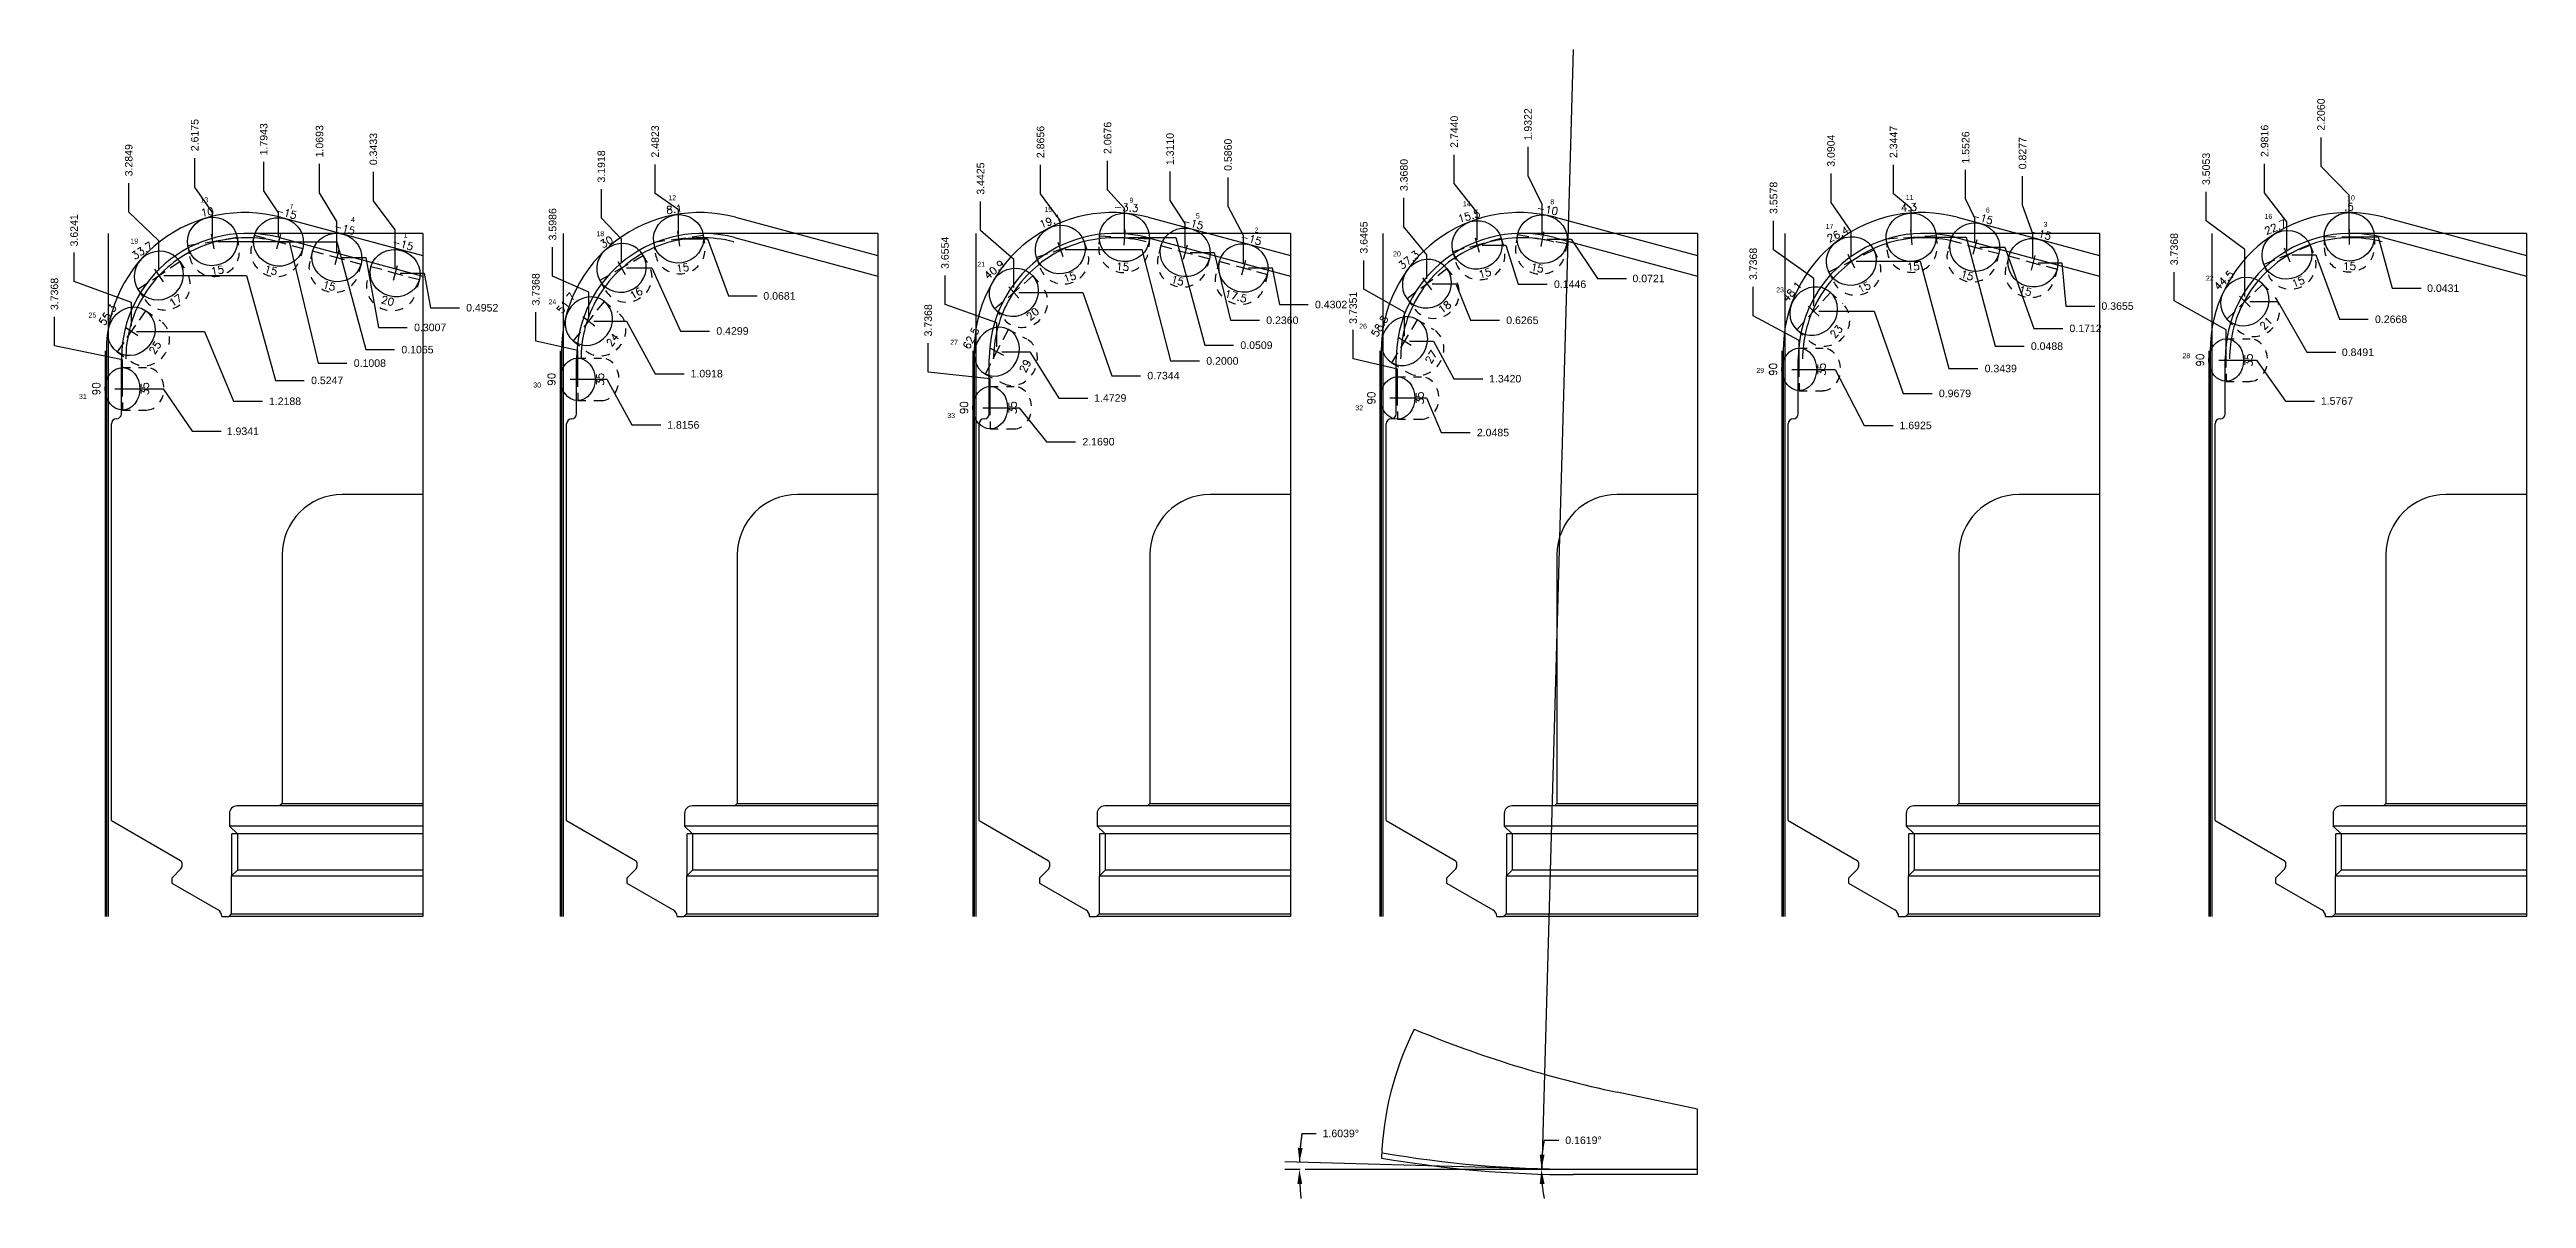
# Model space of a CAD drawing. Header units: inches. Extents: x 104.6 to 187.1, y -21.1 to -6.8.
# Drawn here: x 156.23 to 187.07, y -21.06 to -6.76 of the extents above; entities that cross this region are included whole.
import ezdxf
from ezdxf.enums import TextEntityAlignment as Align

# ---------------------------------------------------------------- set-up
doc = ezdxf.new("R2010")
doc.units = ezdxf.units.IN
doc.header["$MEASUREMENT"] = 0
doc.header["$PDMODE"] = 35
doc.linetypes.add('CENTER2', pattern=[1.125, 0.75, -0.125, 0.125, -0.125])
doc.linetypes.add('HIDDEN2', pattern=[0.1875, 0.125, -0.0625])
doc.layers.get('Defpoints').update_dxf_attribs({"color": 10})
for name, color, linetype, true_color in [('Blade_1', 30, 'Continuous', 0xff7f00), ('Blade_2', 7, 'Continuous', 0xcccc00), ('Blade_3', 7, 'Continuous', 0x00cc00), ('Blade_4', 7, 'Continuous', 0x00cccc), ('Blade_5', 7, 'Continuous', 0x0066cc), ('Blade_6', 7, 'Continuous', 0xc880f5)]:
    doc.layers.add(name, color=color, linetype=linetype, true_color=true_color)
doc.layers.add('CLine', color=5, linetype='CENTER2')
doc.styles.add('RomanS', font='romans')
doc.styles.get("Standard").update_dxf_attribs({"font": 'arial.ttf'})
doc.dimstyles.get("Standard").update_dxf_attribs({"dimtxt": 0.09375, "dimasz": 0.18, "dimexe": 0.18, "dimexo": 0.0625, "dimgap": 0.09, "dimtad": 0, "dimtih": 1, "dimtoh": 1, "dimdec": 4, "dimzin": 0, "dimdsep": 46, "dimtxsty": 'Standard', "dimcen": 0.09, "dimadec": 4, "dimazin": 0, "dimtfac": 1, "dimtdec": 4, "dimtofl": 0, "dimtmove": 0, "dimatfit": 3, "dimfxl": 1, "dimtolj": 1, "dimtzin": 0, "dimarcsym": 0})

msp = doc.modelspace()

# ---------------------------------------------------------------- texts
at = {"layer": 'Blade_1', "char_height": 0.0625, "attachment_point": 1}
for s, insert in [('13', (158.10812, -8.59905)), ('7', (159.21901, -8.67979)), ('4', (159.98342, -8.84446)), ('19', (157.23837, -9.11195)), ('1', (160.63979, -9.03612)), ('25', (156.71706, -10.03247)), ('31', (156.59764, -11.04555))]:
    msp.add_mtext_dynamic_manual_height_columns(s, width=0.1696443, gutter_width=0.3125, heights=[0], dxfattribs=dict(at, insert=insert))
at = {"layer": 'Blade_2', "char_height": 0.0625, "attachment_point": 1}
for s, insert in [('12', (163.93458, -8.57181)), ('18', (163.03978, -9.02016)), ('24', (162.44284, -9.8678)), ('30', (162.25319, -10.90248))]:
    msp.add_mtext_dynamic_manual_height_columns(s, width=0.1696443, gutter_width=0.3125, heights=[0], dxfattribs=dict(at, insert=insert))
at = {"layer": 'Blade_3', "char_height": 0.0625, "attachment_point": 1}
for s, insert in [('9', (169.6753, -8.60421)), ('15', (168.61572, -8.71782)), ('5', (170.50183, -8.79857)), ('2', (171.23382, -8.97404)), ('21', (167.78109, -9.40079)), ('27', (167.44288, -10.37068)), ('33', (167.4065, -11.28153))]:
    msp.add_mtext_dynamic_manual_height_columns(s, width=0.1696443, gutter_width=0.3125, heights=[0], dxfattribs=dict(at, insert=insert))
at = {"layer": 'Blade_4', "char_height": 0.0625, "attachment_point": 1}
for s, insert in [('8', (174.91349, -8.62327)), ('14', (173.82607, -8.64764)), ('20', (172.95632, -9.27121)), ('26', (172.53439, -10.17092)), ('32', (172.48577, -11.18592))]:
    msp.add_mtext_dynamic_manual_height_columns(s, width=0.1696443, gutter_width=0.3125, heights=[0], dxfattribs=dict(at, insert=insert))
at = {"layer": 'Blade_5', "char_height": 0.0625, "attachment_point": 1}
for s, insert in [('11', (179.33837, -8.56911)), ('17', (178.34093, -8.92838)), ('6', (180.33507, -8.72568)), ('3', (181.05356, -8.90385)), ('23', (177.72508, -9.71933)), ('29', (177.47871, -10.72161))]:
    msp.add_mtext_dynamic_manual_height_columns(s, width=0.1696443, gutter_width=0.3125, heights=[0], dxfattribs=dict(at, insert=insert))
at = {"layer": 'Blade_6', "char_height": 0.0625, "attachment_point": 1}
for s, insert in [('10', (184.83175, -8.57451)), ('16', (183.8046, -8.80421)), ('22', (183.0753, -9.57356)), ('28', (182.78302, -10.53805))]:
    msp.add_mtext_dynamic_manual_height_columns(s, width=0.1696443, gutter_width=0.3125, heights=[0], dxfattribs=dict(at, insert=insert))

# ---------------------------------------------------------------- blocks, each defined once
blk = doc.blocks.new('CMark')
at = {"layer": 'CLine'}
for p, q in [((-0.094, 0), (0.094, 0)), ((0, 0.094), (0, -0.094))]:
    blk.add_line(p, q, dxfattribs=at)
blk = doc.blocks.new('1613@15')
for p, q in [((-0.17, 0), (-0.312, 0)), ((0.171, 0), (0.312, 0))]:
    blk.add_line(p, q)
at = {"color": 8, "linetype": 'HIDDEN2', "ltscale": 0.5}
blk.add_line((-0.312, 0), (-0.312, -0.135), dxfattribs=at)
at = {"color": 8, "linetype": 'HIDDEN2', "ltscale": 0.5, "flags": 128}
blk.add_lwpolyline([(0.312, 0), (0.312, -0.135)], dxfattribs=at)
blk.add_ellipse((0, 0), major_axis=(-0.312, 0), ratio=0.965926, start_param=-3.141592653589793, end_param=3.141592653589793)
at = {"color": 8, "linetype": 'HIDDEN2', "ltscale": 0.5}
blk.add_ellipse((0, -0.135), major_axis=(-0.312, 0), ratio=0.965926, start_param=0, end_param=3.141593, dxfattribs=at)
blk.add_blockref('CMark', (0, 0))
at = {"style": 'RomanS'}
blk.add_text('15', height=0.094, dxfattribs=at).set_placement((0, -0.364), align=Align.MIDDLE_CENTER)
blk.add_attdef('ANG', text='', height=0.094, dxfattribs=at).set_placement((0, 0.298), align=Align.BOTTOM_CENTER)
blk = doc.blocks.new('1613@17')
for p, q in [((-0.17, 0), (-0.313, 0)), ((0.171, 0), (0.312, 0))]:
    blk.add_line(p, q)
at = {"color": 8, "linetype": 'HIDDEN2', "ltscale": 0.5}
blk.add_line((-0.313, 0), (-0.313, -0.152), dxfattribs=at)
at = {"color": 8, "linetype": 'HIDDEN2', "ltscale": 0.5, "flags": 128}
blk.add_lwpolyline([(0.312, 0), (0.312, -0.152)], dxfattribs=at)
blk.add_ellipse((0, 0), major_axis=(-0.312, 0), ratio=0.95632, start_param=3.141593, end_param=9.424778)
at = {"color": 8, "linetype": 'HIDDEN2', "ltscale": 0.5}
blk.add_ellipse((0, -0.152), major_axis=(-0.312, 0), ratio=0.95632, start_param=0, end_param=3.141593, dxfattribs=at)
blk.add_blockref('CMark', (0, 0))
at = {"style": 'RomanS'}
blk.add_text('17', height=0.094, dxfattribs=at).set_placement((0.001, -0.373), align=Align.MIDDLE_CENTER)
blk.add_attdef('ANG', text='', height=0.094, dxfattribs=at).set_placement((0, 0.298), align=Align.BOTTOM_CENTER)
blk = doc.blocks.new('1613@25')
for p, q in [((-0.17, 0), (-0.312, 0)), ((0.171, 0), (0.312, 0))]:
    blk.add_line(p, q)
at = {"color": 8, "linetype": 'HIDDEN2', "ltscale": 0.5}
blk.add_line((-0.312, 0), (-0.312, -0.22), dxfattribs=at)
at = {"color": 8, "linetype": 'HIDDEN2', "ltscale": 0.5, "flags": 128}
blk.add_lwpolyline([(0.312, 0), (0.312, -0.22)], dxfattribs=at)
blk.add_ellipse((0, 0), major_axis=(-0.312, 0), ratio=0.906308, start_param=-3.141592653589793, end_param=3.141592653589793)
at = {"color": 8, "linetype": 'HIDDEN2', "ltscale": 0.5}
blk.add_ellipse((0, -0.22), major_axis=(-0.312, 0), ratio=0.906308, start_param=0, end_param=3.141593, dxfattribs=at)
blk.add_blockref('CMark', (0, 0))
at = {"style": 'RomanS'}
blk.add_text('25', height=0.094, dxfattribs=at).set_placement((0, -0.356), align=Align.MIDDLE_CENTER)
blk.add_attdef('ANG', text='', height=0.094, dxfattribs=at).set_placement((0, 0.287), align=Align.BOTTOM_CENTER)
blk = doc.blocks.new('1313@35')
for p, q in [((-0.17, 0), (-0.265, 0)), ((0.171, 0), (0.264, 0))]:
    blk.add_line(p, q)
at = {"color": 8, "linetype": 'HIDDEN2', "ltscale": 0.5}
blk.add_line((-0.265, 0), (-0.265, -0.298), dxfattribs=at)
at = {"color": 8, "linetype": 'HIDDEN2', "ltscale": 0.5, "flags": 128}
blk.add_lwpolyline([(0.264, 0), (0.264, -0.298)], dxfattribs=at)
blk.add_ellipse((0, 0), major_axis=(0.264, 0), ratio=0.819152)
at = {"color": 8, "linetype": 'HIDDEN2', "ltscale": 0.5}
blk.add_ellipse((0, -0.298), major_axis=(0.264, 0), ratio=0.819152, start_param=3.141593, end_param=6.283185, dxfattribs=at)
blk.add_blockref('CMark', (0, 0))
at = {"style": 'RomanS'}
blk.add_text('35', height=0.094, dxfattribs=at).set_placement((0, -0.279), align=Align.MIDDLE_CENTER)
blk.add_attdef('ANG', text='', height=0.094, dxfattribs=at).set_placement((0, 0.251), align=Align.BOTTOM_CENTER)
blk = doc.blocks.new('1613@20')
for p, q in [((-0.17, 0), (-0.312, 0)), ((0.171, 0), (0.312, 0))]:
    blk.add_line(p, q)
at = {"color": 8, "linetype": 'HIDDEN2', "ltscale": 0.5}
blk.add_line((-0.312, 0), (-0.312, -0.178), dxfattribs=at)
at = {"color": 8, "linetype": 'HIDDEN2', "ltscale": 0.5, "flags": 128}
blk.add_lwpolyline([(0.312, 0), (0.312, -0.178)], dxfattribs=at)
blk.add_ellipse((0, 0), major_axis=(-0.312, 0), ratio=0.939693, start_param=-3.141592653589793, end_param=3.141592653589793)
at = {"color": 8, "linetype": 'HIDDEN2', "ltscale": 0.5}
blk.add_ellipse((0, -0.178), major_axis=(-0.312, 0), ratio=0.939693, start_param=0, end_param=3.141593, dxfattribs=at)
blk.add_blockref('CMark', (0, 0))
at = {"style": 'RomanS'}
blk.add_text('20', height=0.094, dxfattribs=at).set_placement((0, -0.356), align=Align.MIDDLE_CENTER)
blk.add_attdef('ANG', text='', height=0.094, dxfattribs=at).set_placement((0, 0.298), align=Align.BOTTOM_CENTER)
blk = doc.blocks.new('1613@24')
for p, q in [((-0.17, 0), (-0.313, 0)), ((0.171, 0), (0.312, 0))]:
    blk.add_line(p, q)
at = {"color": 8, "linetype": 'HIDDEN2', "ltscale": 0.5}
blk.add_line((-0.313, 0), (-0.313, -0.212), dxfattribs=at)
at = {"color": 8, "linetype": 'HIDDEN2', "ltscale": 0.5, "flags": 128}
blk.add_lwpolyline([(0.312, 0), (0.312, -0.212)], dxfattribs=at)
blk.add_ellipse((0, 0), major_axis=(-0.312, 0), ratio=0.913536, start_param=3.141593, end_param=9.424778)
at = {"color": 8, "linetype": 'HIDDEN2', "ltscale": 0.5}
blk.add_ellipse((0, -0.212), major_axis=(-0.312, 0), ratio=0.910656, start_param=0, end_param=3.141593, dxfattribs=at)
blk.add_blockref('CMark', (0, 0))
at = {"style": 'RomanS'}
blk.add_text('24', height=0.094, dxfattribs=at).set_placement((0, -0.376), align=Align.MIDDLE_CENTER)
blk.add_attdef('ANG', text='', height=0.094, dxfattribs=at).set_placement((0, 0.287), align=Align.BOTTOM_CENTER)
blk = doc.blocks.new('1613@16')
for p, q in [((-0.17, 0), (-0.312, 0)), ((0.171, 0), (0.312, 0))]:
    blk.add_line(p, q)
at = {"color": 8, "linetype": 'HIDDEN2', "ltscale": 0.5}
blk.add_line((-0.312, 0), (-0.312, -0.143), dxfattribs=at)
at = {"color": 8, "linetype": 'HIDDEN2', "ltscale": 0.5, "flags": 128}
blk.add_lwpolyline([(0.312, 0), (0.312, -0.143)], dxfattribs=at)
at = {"extrusion": (0, 0, -1)}
blk.add_ellipse((0, 0), major_axis=(-0.312, 0), ratio=0.961248, start_param=-3.141592653589793, end_param=3.141592653589793, dxfattribs=at)
at = {"color": 8, "linetype": 'HIDDEN2', "ltscale": 0.5}
blk.add_ellipse((0, -0.143), major_axis=(0.312, 0), ratio=0.953717, start_param=3.141593, end_param=6.283185, dxfattribs=at)
blk.add_blockref('CMark', (0, 0))
at = {"style": 'RomanS'}
blk.add_text('16', height=0.094, dxfattribs=at).set_placement((0, -0.364), align=Align.MIDDLE_CENTER)
blk.add_attdef('ANG', text='', height=0.094, dxfattribs=at).set_placement((0, 0.298), align=Align.BOTTOM_CENTER)
blk = doc.blocks.new('1613@17.5')
for p, q in [((-0.17, 0), (-0.312, 0)), ((0.171, 0), (0.312, 0))]:
    blk.add_line(p, q)
at = {"color": 8, "linetype": 'HIDDEN2', "ltscale": 0.5}
blk.add_line((-0.312, 0), (-0.312, -0.159), dxfattribs=at)
at = {"color": 8, "linetype": 'HIDDEN2', "ltscale": 0.5, "flags": 128}
blk.add_lwpolyline([(0.312, 0), (0.312, -0.159)], dxfattribs=at)
at = {"extrusion": (0, 0, -1)}
blk.add_ellipse((0, 0), major_axis=(-0.312, 0), ratio=0.953717, start_param=-3.141592653589793, end_param=3.141592653589793, dxfattribs=at)
at = {"color": 8, "linetype": 'HIDDEN2', "ltscale": 0.5}
blk.add_ellipse((0, -0.159), major_axis=(0.312, 0), ratio=0.953717, start_param=3.141593, end_param=6.283185, dxfattribs=at)
blk.add_blockref('CMark', (0, 0))
at = {"style": 'RomanS'}
blk.add_text('17.5', height=0.094, dxfattribs=at).set_placement((0, -0.364), align=Align.MIDDLE_CENTER)
blk.add_attdef('ANG', text='', height=0.094, dxfattribs=at).set_placement((0, 0.298), align=Align.BOTTOM_CENTER)
blk = doc.blocks.new('1613@29')
for p, q in [((-0.17, 0), (-0.313, 0)), ((0.171, 0), (0.312, 0))]:
    blk.add_line(p, q)
at = {"color": 8, "linetype": 'HIDDEN2', "ltscale": 0.5}
blk.add_line((-0.313, 0), (-0.313, -0.252), dxfattribs=at)
at = {"color": 8, "linetype": 'HIDDEN2', "ltscale": 0.5, "flags": 128}
blk.add_lwpolyline([(0.312, 0), (0.312, -0.252)], dxfattribs=at)
blk.add_ellipse((0, 0), major_axis=(-0.312, 0), ratio=0.874624, start_param=3.141593, end_param=9.424778)
at = {"color": 8, "linetype": 'HIDDEN2', "ltscale": 0.5}
blk.add_ellipse((0, -0.252), major_axis=(-0.312, 0), ratio=0.874624, start_param=0, end_param=3.141593, dxfattribs=at)
blk.add_blockref('CMark', (0, 0))
at = {"style": 'RomanS'}
blk.add_text('29', height=0.094, dxfattribs=at).set_placement((0.006, -0.395), align=Align.MIDDLE_CENTER)
blk.add_attdef('ANG', text='', height=0.094, dxfattribs=at).set_placement((0, 0.287), align=Align.BOTTOM_CENTER)
blk = doc.blocks.new('1613@18')
for p, q in [((-0.17, 0), (-0.312, 0)), ((0.171, 0), (0.312, 0))]:
    blk.add_line(p, q)
at = {"color": 8, "linetype": 'HIDDEN2', "ltscale": 0.5}
blk.add_line((-0.312, 0), (-0.312, -0.159), dxfattribs=at)
at = {"color": 8, "linetype": 'HIDDEN2', "ltscale": 0.5, "flags": 128}
blk.add_lwpolyline([(0.312, 0), (0.312, -0.159)], dxfattribs=at)
at = {"extrusion": (0, 0, -1)}
blk.add_ellipse((0, 0), major_axis=(-0.312, 0), ratio=0.95104, start_param=-3.141592653589793, end_param=3.141592653589793, dxfattribs=at)
at = {"color": 8, "linetype": 'HIDDEN2', "ltscale": 0.5}
blk.add_ellipse((0, -0.161), major_axis=(0.312, 0), ratio=0.953717, start_param=3.141593, end_param=6.283185, dxfattribs=at)
blk.add_blockref('CMark', (0, 0))
at = {"style": 'RomanS'}
blk.add_text('18', height=0.094, dxfattribs=at).set_placement((0, -0.364), align=Align.MIDDLE_CENTER)
blk.add_attdef('ANG', text='', height=0.094, dxfattribs=at).set_placement((0, 0.298), align=Align.BOTTOM_CENTER)
blk = doc.blocks.new('1613@27')
for p, q in [((-0.17, 0), (-0.313, 0)), ((0.171, 0), (0.312, 0))]:
    blk.add_line(p, q)
at = {"color": 8, "linetype": 'HIDDEN2', "ltscale": 0.5}
blk.add_line((-0.313, 0), (-0.313, -0.236), dxfattribs=at)
at = {"color": 8, "linetype": 'HIDDEN2', "ltscale": 0.5, "flags": 128}
blk.add_lwpolyline([(0.312, 0), (0.312, -0.236)], dxfattribs=at)
blk.add_ellipse((0, 0), major_axis=(-0.312, 0), ratio=0.891008, start_param=3.141593, end_param=9.424778)
at = {"color": 8, "linetype": 'HIDDEN2', "ltscale": 0.5}
blk.add_ellipse((0, -0.236), major_axis=(-0.312, 0), ratio=0.891008, start_param=0, end_param=3.141593, dxfattribs=at)
blk.add_blockref('CMark', (0, 0))
at = {"style": 'RomanS'}
blk.add_text('27', height=0.094, dxfattribs=at).set_placement((0.003, -0.384), align=Align.MIDDLE_CENTER)
blk.add_attdef('ANG', text='', height=0.094, dxfattribs=at).set_placement((0, 0.287), align=Align.BOTTOM_CENTER)
blk = doc.blocks.new('1613@23')
for p, q in [((-0.17, 0), (-0.313, 0)), ((0.171, 0), (0.312, 0))]:
    blk.add_line(p, q)
at = {"color": 8, "linetype": 'HIDDEN2', "ltscale": 0.5}
blk.add_line((-0.313, 0), (-0.313, -0.203), dxfattribs=at)
at = {"color": 8, "linetype": 'HIDDEN2', "ltscale": 0.5, "flags": 128}
blk.add_lwpolyline([(0.312, 0), (0.312, -0.203)], dxfattribs=at)
blk.add_ellipse((0, 0), major_axis=(-0.312, 0), ratio=0.920512, start_param=3.141593, end_param=9.424778)
at = {"color": 8, "linetype": 'HIDDEN2', "ltscale": 0.5}
blk.add_ellipse((0, -0.203), major_axis=(-0.312, 0), ratio=0.920512, start_param=0, end_param=3.141593, dxfattribs=at)
blk.add_blockref('CMark', (0, 0))
at = {"style": 'RomanS'}
blk.add_text('23', height=0.094, dxfattribs=at).set_placement((-0.001, -0.379), align=Align.MIDDLE_CENTER)
blk.add_attdef('ANG', text='', height=0.094, dxfattribs=at).set_placement((0, 0.287), align=Align.BOTTOM_CENTER)
blk = doc.blocks.new('1613@21')
for p, q in [((-0.17, 0), (-0.313, 0)), ((0.171, 0), (0.312, 0))]:
    blk.add_line(p, q)
at = {"color": 8, "linetype": 'HIDDEN2', "ltscale": 0.5}
blk.add_line((-0.313, 0), (-0.313, -0.186), dxfattribs=at)
at = {"color": 8, "linetype": 'HIDDEN2', "ltscale": 0.5, "flags": 128}
blk.add_lwpolyline([(0.312, 0), (0.312, -0.186)], dxfattribs=at)
blk.add_ellipse((0, 0), major_axis=(-0.312, 0), ratio=0.933568, start_param=3.141593, end_param=9.424778)
at = {"color": 8, "linetype": 'HIDDEN2', "ltscale": 0.5}
blk.add_ellipse((0, -0.186), major_axis=(-0.312, 0), ratio=0.933568, start_param=0, end_param=3.141593, dxfattribs=at)
blk.add_blockref('CMark', (0, 0))
at = {"style": 'RomanS'}
blk.add_text('21', height=0.094, dxfattribs=at).set_placement((0, -0.377), align=Align.MIDDLE_CENTER)
blk.add_attdef('ANG', text='', height=0.094, dxfattribs=at).set_placement((0, 0.298), align=Align.BOTTOM_CENTER)
blk = doc.blocks.new('*D185')
at = {"layer": 'Blade_1', "color": 0, "lineweight": -2, "transparency": 16777216}
for p, q in [((160.263, -8.643), (160.263, -8.283)), ((160.534, -9.003), (160.263, -8.643)), ((160.534, -9.48), (160.534, -9.003))]:
    blk.add_line(p, q, dxfattribs=at)
at = {"layer": 'Defpoints', "color": 0, "transparency": 16777216}
for p in [(160.263, -8.283), (160.877, -9.047), (160.534, -9.542)]:
    blk.add_point(p, dxfattribs=at)
at = {"layer": 'Blade_1', "color": 0, "transparency": 16777216, "insert": (160.263, -7.998), "char_height": 0.0938, "attachment_point": 5, "rotation": 90}
blk.add_mtext('\\A1;0.3433', dxfattribs=at)
blk = doc.blocks.new('*D186')
at = {"layer": 'Blade_1', "color": 0, "lineweight": -2, "transparency": 16777216}
for p, q in [((159.593, -8.541), (159.593, -8.181)), ((159.808, -8.901), (159.593, -8.541)), ((159.808, -9.285), (159.808, -8.901))]:
    blk.add_line(p, q, dxfattribs=at)
at = {"layer": 'Defpoints', "color": 0, "transparency": 16777216}
for p in [(159.593, -8.181), (160.877, -9.047), (159.808, -9.348)]:
    blk.add_point(p, dxfattribs=at)
at = {"layer": 'Blade_1', "color": 0, "transparency": 16777216, "insert": (159.593, -7.901), "char_height": 0.0938, "attachment_point": 5, "rotation": 90}
blk.add_mtext('\\A1;1.0693', dxfattribs=at)
blk = doc.blocks.new('*D187')
at = {"layer": 'Blade_1', "color": 0, "lineweight": -2, "transparency": 16777216}
for p, q in [((158.898, -8.516), (158.898, -8.156)), ((159.083, -8.793), (158.898, -8.516)), ((159.083, -9.091), (159.083, -8.793))]:
    blk.add_line(p, q, dxfattribs=at)
at = {"layer": 'Defpoints', "color": 0, "transparency": 16777216}
for p in [(158.898, -8.156), (159.083, -9.153), (160.877, -9.047)]:
    blk.add_point(p, dxfattribs=at)
at = {"layer": 'Blade_1', "color": 0, "transparency": 16777216, "insert": (158.898, -7.876), "char_height": 0.0938, "attachment_point": 5, "rotation": 90}
blk.add_mtext('\\A1;1.7943', dxfattribs=at)
blk = doc.blocks.new('*D188')
at = {"layer": 'Blade_1', "color": 0, "lineweight": -2, "transparency": 16777216}
for p, q in [((158.04, -8.47), (158.04, -8.11)), ((158.26, -8.788), (158.04, -8.47)), ((158.26, -9.085), (158.26, -8.788))]:
    blk.add_line(p, q, dxfattribs=at)
at = {"layer": 'Defpoints', "color": 0, "transparency": 16777216}
for p in [(158.04, -8.11), (158.26, -9.148), (160.877, -9.047)]:
    blk.add_point(p, dxfattribs=at)
at = {"layer": 'Blade_1', "color": 0, "transparency": 16777216, "insert": (158.04, -7.824), "char_height": 0.0938, "attachment_point": 5, "rotation": 90}
blk.add_mtext('\\A1;2.6175', dxfattribs=at)
blk = doc.blocks.new('*D189')
at = {"layer": 'Blade_1', "color": 0, "lineweight": -2, "transparency": 16777216}
for p, q in [((157.218, -8.781), (157.218, -8.421)), ((157.592, -9.141), (157.218, -8.781)), ((157.592, -9.509), (157.592, -9.141))]:
    blk.add_line(p, q, dxfattribs=at)
at = {"layer": 'Defpoints', "color": 0, "transparency": 16777216}
for p in [(157.218, -8.421), (160.877, -9.047), (157.592, -9.572)]:
    blk.add_point(p, dxfattribs=at)
at = {"layer": 'Blade_1', "color": 0, "transparency": 16777216, "insert": (157.218, -8.137), "char_height": 0.0938, "attachment_point": 5, "rotation": 90}
blk.add_mtext('\\A1;3.2849', dxfattribs=at)
blk = doc.blocks.new('*D190')
at = {"layer": 'Blade_1', "color": 0, "lineweight": -2, "transparency": 16777216}
for p, q in [((156.538, -9.644), (156.538, -9.284)), ((157.253, -9.906), (156.538, -9.644)), ((157.253, -10.203), (157.253, -9.906))]:
    blk.add_line(p, q, dxfattribs=at)
at = {"layer": 'Defpoints', "color": 0, "transparency": 16777216}
for p in [(160.877, -9.047), (156.538, -9.284), (157.253, -10.266)]:
    blk.add_point(p, dxfattribs=at)
at = {"layer": 'Blade_1', "color": 0, "transparency": 16777216, "insert": (156.538, -9.009), "char_height": 0.0938, "attachment_point": 5, "rotation": 90}
blk.add_mtext('\\A1;3.6241', dxfattribs=at)
blk = doc.blocks.new('*D191')
at = {"layer": 'Blade_1', "color": 0, "lineweight": -2, "transparency": 16777216}
for p, q in [((156.293, -10.446), (156.293, -10.086)), ((157.14, -10.621), (156.293, -10.446)), ((157.14, -10.919), (157.14, -10.621))]:
    blk.add_line(p, q, dxfattribs=at)
at = {"layer": 'Defpoints', "color": 0, "transparency": 16777216}
for p in [(160.877, -9.047), (156.293, -10.086), (157.14, -10.981)]:
    blk.add_point(p, dxfattribs=at)
at = {"layer": 'Blade_1', "color": 0, "transparency": 16777216, "insert": (156.293, -9.801), "char_height": 0.0938, "attachment_point": 5, "rotation": 90}
blk.add_mtext('\\A1;3.7368', dxfattribs=at)
blk = doc.blocks.new('*D192')
at = {"layer": 'Blade_1', "color": 0, "lineweight": -2, "transparency": 16777216}
for p, q in [((160.596, -9.542), (160.894, -9.542)), ((160.894, -9.542), (160.974, -9.973)), ((160.974, -9.973), (161.334, -9.973))]:
    blk.add_line(p, q, dxfattribs=at)
at = {"layer": 'Defpoints', "color": 0, "transparency": 16777216}
for p in [(160.877, -9.047), (160.534, -9.542), (161.334, -9.973)]:
    blk.add_point(p, dxfattribs=at)
at = {"layer": 'Blade_1', "color": 0, "transparency": 16777216, "insert": (161.618, -9.973), "char_height": 0.0938, "attachment_point": 5}
blk.add_mtext('\\A1;0.4952', dxfattribs=at)
blk = doc.blocks.new('*D193')
at = {"layer": 'Blade_1', "color": 0, "lineweight": -2, "transparency": 16777216}
for p, q in [((159.87, -9.348), (160.168, -9.348)), ((160.168, -9.348), (160.325, -10.218)), ((160.325, -10.218), (160.685, -10.218))]:
    blk.add_line(p, q, dxfattribs=at)
at = {"layer": 'Defpoints', "color": 0, "transparency": 16777216}
for p in [(160.877, -9.047), (159.808, -9.348), (160.685, -10.218)]:
    blk.add_point(p, dxfattribs=at)
at = {"layer": 'Blade_1', "color": 0, "transparency": 16777216, "insert": (160.97, -10.218), "char_height": 0.0938, "attachment_point": 5}
blk.add_mtext('\\A1;0.3007', dxfattribs=at)
blk = doc.blocks.new('*D194')
at = {"layer": 'Blade_1', "color": 0, "lineweight": -2, "transparency": 16777216}
for p, q in [((159.145, -9.153), (159.807, -9.153)), ((159.807, -9.153), (160.167, -10.494)), ((160.167, -10.494), (160.527, -10.494))]:
    blk.add_line(p, q, dxfattribs=at)
at = {"layer": 'Defpoints', "color": 0, "transparency": 16777216}
for p in [(159.083, -9.153), (160.877, -9.047), (160.527, -10.494)]:
    blk.add_point(p, dxfattribs=at)
at = {"layer": 'Blade_1', "color": 0, "transparency": 16777216, "insert": (160.812, -10.494), "char_height": 0.0938, "attachment_point": 5}
blk.add_mtext('\\A1;0.1065', dxfattribs=at)
blk = doc.blocks.new('*D195')
at = {"layer": 'Blade_1', "color": 0, "lineweight": -2, "transparency": 16777216}
for p, q in [((158.322, -9.148), (159.214, -9.148)), ((159.214, -9.148), (159.574, -10.662)), ((159.574, -10.662), (159.934, -10.662))]:
    blk.add_line(p, q, dxfattribs=at)
at = {"layer": 'Defpoints', "color": 0, "transparency": 16777216}
for p in [(158.26, -9.148), (160.877, -9.047), (159.934, -10.662)]:
    blk.add_point(p, dxfattribs=at)
at = {"layer": 'Blade_1', "color": 0, "transparency": 16777216, "insert": (160.219, -10.662), "char_height": 0.0938, "attachment_point": 5}
blk.add_mtext('\\A1;0.1008', dxfattribs=at)
blk = doc.blocks.new('*D196')
at = {"layer": 'Blade_1', "color": 0, "lineweight": -2, "transparency": 16777216}
for p, q in [((157.655, -9.572), (158.683, -9.572)), ((158.683, -9.572), (159.043, -10.877)), ((159.043, -10.877), (159.403, -10.877))]:
    blk.add_line(p, q, dxfattribs=at)
at = {"layer": 'Defpoints', "color": 0, "transparency": 16777216}
for p in [(160.877, -9.047), (157.592, -9.572), (159.403, -10.877)]:
    blk.add_point(p, dxfattribs=at)
at = {"layer": 'Blade_1', "color": 0, "transparency": 16777216, "insert": (159.688, -10.877), "char_height": 0.0938, "attachment_point": 5}
blk.add_mtext('\\A1;0.5247', dxfattribs=at)
blk = doc.blocks.new('*D197')
at = {"layer": 'Blade_1', "color": 0, "lineweight": -2, "transparency": 16777216}
for p, q in [((157.315, -10.266), (158.162, -10.266)), ((158.162, -10.266), (158.522, -11.137)), ((158.522, -11.137), (158.882, -11.137))]:
    blk.add_line(p, q, dxfattribs=at)
at = {"layer": 'Defpoints', "color": 0, "transparency": 16777216}
for p in [(160.877, -9.047), (157.253, -10.266), (158.882, -11.137)]:
    blk.add_point(p, dxfattribs=at)
at = {"layer": 'Blade_1', "color": 0, "transparency": 16777216, "insert": (159.163, -11.137), "char_height": 0.0938, "attachment_point": 5}
blk.add_mtext('\\A1;1.2188', dxfattribs=at)
blk = doc.blocks.new('*D198')
at = {"layer": 'Blade_1', "color": 0, "lineweight": -2, "transparency": 16777216}
for p, q in [((157.203, -10.981), (157.647, -10.981)), ((157.647, -10.981), (158.007, -11.51)), ((158.007, -11.51), (158.367, -11.51))]:
    blk.add_line(p, q, dxfattribs=at)
at = {"layer": 'Defpoints', "color": 0, "transparency": 16777216}
for p in [(160.877, -9.047), (157.14, -10.981), (158.367, -11.51)]:
    blk.add_point(p, dxfattribs=at)
at = {"layer": 'Blade_1', "color": 0, "transparency": 16777216, "insert": (158.638, -11.51), "char_height": 0.0938, "attachment_point": 5}
blk.add_mtext('\\A1;1.9341', dxfattribs=at)
blk = doc.blocks.new('*D208')
at = {"layer": 'Blade_2', "color": 0, "lineweight": -2, "transparency": 16777216}
for p, q in [((163.771, -8.549), (163.771, -8.189)), ((164.061, -8.755), (163.771, -8.549)), ((164.061, -9.053), (164.061, -8.755))]:
    blk.add_line(p, q, dxfattribs=at)
at = {"layer": 'Defpoints', "color": 0, "transparency": 16777216}
for p in [(163.771, -8.189), (164.061, -9.115), (166.543, -9.047)]:
    blk.add_point(p, dxfattribs=at)
at = {"layer": 'Blade_2', "color": 0, "transparency": 16777216, "insert": (163.771, -7.903), "char_height": 0.0938, "attachment_point": 5, "rotation": 90}
blk.add_mtext('\\A1;2.4823', dxfattribs=at)
blk = doc.blocks.new('*D209')
at = {"layer": 'Blade_2', "color": 0, "lineweight": -2, "transparency": 16777216}
for p, q in [((163.101, -8.858), (163.101, -8.498)), ((163.352, -9.117), (163.101, -8.858)), ((163.352, -9.414), (163.352, -9.117))]:
    blk.add_line(p, q, dxfattribs=at)
at = {"layer": 'Defpoints', "color": 0, "transparency": 16777216}
for p in [(163.101, -8.498), (166.543, -9.047), (163.352, -9.477)]:
    blk.add_point(p, dxfattribs=at)
at = {"layer": 'Blade_2', "color": 0, "transparency": 16777216, "insert": (163.101, -8.214), "char_height": 0.0938, "attachment_point": 5, "rotation": 90}
blk.add_mtext('\\A1;3.1918', dxfattribs=at)
blk = doc.blocks.new('*D210')
at = {"layer": 'Blade_2', "color": 0, "lineweight": -2, "transparency": 16777216}
for p, q in [((162.494, -9.579), (162.494, -9.219)), ((162.945, -9.779), (162.494, -9.579)), ((162.945, -10.076), (162.945, -9.779))]:
    blk.add_line(p, q, dxfattribs=at)
at = {"layer": 'Defpoints', "color": 0, "transparency": 16777216}
for p in [(162.494, -9.219), (166.543, -9.047), (162.945, -10.139)]:
    blk.add_point(p, dxfattribs=at)
at = {"layer": 'Blade_2', "color": 0, "transparency": 16777216, "insert": (162.494, -8.934), "char_height": 0.0938, "attachment_point": 5, "rotation": 90}
blk.add_mtext('\\A1;3.5986', dxfattribs=at)
blk = doc.blocks.new('*D211')
at = {"layer": 'Blade_2', "color": 0, "lineweight": -2, "transparency": 16777216}
for p, q in [((162.285, -10.388), (162.285, -10.028)), ((162.807, -10.503), (162.285, -10.388)), ((162.807, -10.8), (162.807, -10.503))]:
    blk.add_line(p, q, dxfattribs=at)
at = {"layer": 'Defpoints', "color": 0, "transparency": 16777216}
for p in [(166.543, -9.047), (162.285, -10.028), (162.807, -10.863)]:
    blk.add_point(p, dxfattribs=at)
at = {"layer": 'Blade_2', "color": 0, "transparency": 16777216, "insert": (162.285, -9.743), "char_height": 0.0938, "attachment_point": 5, "rotation": 90}
blk.add_mtext('\\A1;3.7368', dxfattribs=at)
blk = doc.blocks.new('*D212')
at = {"layer": 'Blade_2', "color": 0, "lineweight": -2, "transparency": 16777216}
for p, q in [((164.124, -9.115), (164.421, -9.115)), ((164.421, -9.115), (164.682, -9.826)), ((164.682, -9.826), (165.042, -9.826))]:
    blk.add_line(p, q, dxfattribs=at)
at = {"layer": 'Defpoints', "color": 0, "transparency": 16777216}
for p in [(164.061, -9.115), (166.543, -9.047), (165.042, -9.826)]:
    blk.add_point(p, dxfattribs=at)
at = {"layer": 'Blade_2', "color": 0, "transparency": 16777216, "insert": (165.318, -9.826), "char_height": 0.0938, "attachment_point": 5}
blk.add_mtext('\\A1;0.0681', dxfattribs=at)
blk = doc.blocks.new('*D213')
at = {"layer": 'Blade_2', "color": 0, "lineweight": -2, "transparency": 16777216}
for p, q in [((163.414, -9.477), (163.728, -9.477)), ((163.728, -9.477), (164.088, -10.262)), ((164.088, -10.262), (164.448, -10.262))]:
    blk.add_line(p, q, dxfattribs=at)
at = {"layer": 'Defpoints', "color": 0, "transparency": 16777216}
for p in [(166.543, -9.047), (163.352, -9.477), (164.448, -10.262)]:
    blk.add_point(p, dxfattribs=at)
at = {"layer": 'Blade_2', "color": 0, "transparency": 16777216, "insert": (164.733, -10.262), "char_height": 0.0938, "attachment_point": 5}
blk.add_mtext('\\A1;0.4299', dxfattribs=at)
blk = doc.blocks.new('*D214')
at = {"layer": 'Blade_2', "color": 0, "lineweight": -2, "transparency": 16777216}
for p, q in [((163.007, -10.139), (163.412, -10.139)), ((163.412, -10.139), (163.772, -10.793)), ((163.772, -10.793), (164.132, -10.793))]:
    blk.add_line(p, q, dxfattribs=at)
at = {"layer": 'Defpoints', "color": 0, "transparency": 16777216}
for p in [(166.543, -9.047), (162.945, -10.139), (164.132, -10.793)]:
    blk.add_point(p, dxfattribs=at)
at = {"layer": 'Blade_2', "color": 0, "transparency": 16777216, "insert": (164.412, -10.793), "char_height": 0.0938, "attachment_point": 5}
blk.add_mtext('\\A1;1.0918', dxfattribs=at)
blk = doc.blocks.new('*D215')
at = {"layer": 'Blade_2', "color": 0, "lineweight": -2, "transparency": 16777216}
for p, q in [((162.869, -10.863), (163.167, -10.863)), ((163.167, -10.863), (163.481, -11.431)), ((163.481, -11.431), (163.841, -11.431))]:
    blk.add_line(p, q, dxfattribs=at)
at = {"layer": 'Defpoints', "color": 0, "transparency": 16777216}
for p in [(166.543, -9.047), (162.807, -10.863), (163.841, -11.431)]:
    blk.add_point(p, dxfattribs=at)
at = {"layer": 'Blade_2', "color": 0, "transparency": 16777216, "insert": (164.121, -11.431), "char_height": 0.0938, "attachment_point": 5}
blk.add_mtext('\\A1;1.8156', dxfattribs=at)
blk = doc.blocks.new('*D216')
at = {"layer": 'Blade_3', "color": 0, "lineweight": -2, "transparency": 16777216}
for p, q in [((170.902, -8.713), (170.902, -8.353)), ((171.093, -9.073), (170.902, -8.713)), ((171.093, -9.415), (171.093, -9.073))]:
    blk.add_line(p, q, dxfattribs=at)
at = {"layer": 'Defpoints', "color": 0, "transparency": 16777216}
for p in [(170.902, -8.353), (171.679, -9.047), (171.093, -9.477)]:
    blk.add_point(p, dxfattribs=at)
at = {"layer": 'Blade_3', "color": 0, "transparency": 16777216, "insert": (170.902, -8.069), "char_height": 0.0938, "attachment_point": 5, "rotation": 90}
blk.add_mtext('\\A1;0.5860', dxfattribs=at)
blk = doc.blocks.new('*D217')
at = {"layer": 'Blade_3', "color": 0, "lineweight": -2, "transparency": 16777216}
for p, q in [((170.181, -8.637), (170.181, -8.277)), ((170.368, -8.923), (170.181, -8.637)), ((170.368, -9.22), (170.368, -8.923))]:
    blk.add_line(p, q, dxfattribs=at)
at = {"layer": 'Defpoints', "color": 0, "transparency": 16777216}
for p in [(170.181, -8.277), (171.679, -9.047), (170.368, -9.283)]:
    blk.add_point(p, dxfattribs=at)
at = {"layer": 'Blade_3', "color": 0, "transparency": 16777216, "insert": (170.181, -7.997), "char_height": 0.0938, "attachment_point": 5, "rotation": 90}
blk.add_mtext('\\A1;1.3110', dxfattribs=at)
blk = doc.blocks.new('*D218')
at = {"layer": 'Blade_3', "color": 0, "lineweight": -2, "transparency": 16777216}
for p, q in [((169.403, -8.504), (169.403, -8.144)), ((169.611, -8.738), (169.403, -8.504)), ((169.611, -9.035), (169.611, -8.738))]:
    blk.add_line(p, q, dxfattribs=at)
at = {"layer": 'Defpoints', "color": 0, "transparency": 16777216}
for p in [(169.403, -8.144), (169.611, -9.098), (171.679, -9.047)]:
    blk.add_point(p, dxfattribs=at)
at = {"layer": 'Blade_3', "color": 0, "transparency": 16777216, "insert": (169.403, -7.859), "char_height": 0.0938, "attachment_point": 5, "rotation": 90}
blk.add_mtext('\\A1;2.0676', dxfattribs=at)
blk = doc.blocks.new('*D219')
at = {"layer": 'Blade_3', "color": 0, "lineweight": -2, "transparency": 16777216}
for p, q in [((168.568, -8.555), (168.568, -8.195)), ((168.813, -8.887), (168.568, -8.555)), ((168.813, -9.184), (168.813, -8.887))]:
    blk.add_line(p, q, dxfattribs=at)
at = {"layer": 'Defpoints', "color": 0, "transparency": 16777216}
for p in [(168.568, -8.195), (168.813, -9.247), (171.679, -9.047)]:
    blk.add_point(p, dxfattribs=at)
at = {"layer": 'Blade_3', "color": 0, "transparency": 16777216, "insert": (168.568, -7.91), "char_height": 0.0938, "attachment_point": 5, "rotation": 90}
blk.add_mtext('\\A1;2.8656', dxfattribs=at)
blk = doc.blocks.new('*D220')
at = {"layer": 'Blade_3', "color": 0, "lineweight": -2, "transparency": 16777216}
for p, q in [((167.822, -9.01), (167.822, -8.65)), ((168.237, -9.37), (167.822, -9.01)), ((168.237, -9.719), (168.237, -9.37))]:
    blk.add_line(p, q, dxfattribs=at)
at = {"layer": 'Defpoints', "color": 0, "transparency": 16777216}
for p in [(167.822, -8.65), (171.679, -9.047), (168.237, -9.781)]:
    blk.add_point(p, dxfattribs=at)
at = {"layer": 'Blade_3', "color": 0, "transparency": 16777216, "insert": (167.822, -8.365), "char_height": 0.0938, "attachment_point": 5, "rotation": 90}
blk.add_mtext('\\A1;3.4425', dxfattribs=at)
blk = doc.blocks.new('*D221')
at = {"layer": 'Blade_3', "color": 0, "lineweight": -2, "transparency": 16777216}
for p, q in [((167.379, -9.933), (167.379, -9.573)), ((168.024, -10.16), (167.379, -9.933)), ((168.024, -10.457), (168.024, -10.16))]:
    blk.add_line(p, q, dxfattribs=at)
at = {"layer": 'Defpoints', "color": 0, "transparency": 16777216}
for p in [(171.679, -9.047), (167.379, -9.573), (168.024, -10.52)]:
    blk.add_point(p, dxfattribs=at)
at = {"layer": 'Blade_3', "color": 0, "transparency": 16777216, "insert": (167.379, -9.289), "char_height": 0.0938, "attachment_point": 5, "rotation": 90}
blk.add_mtext('\\A1;3.6554', dxfattribs=at)
blk = doc.blocks.new('*D223')
at = {"layer": 'Blade_3', "color": 0, "lineweight": -2, "transparency": 16777216}
for p, q in [((167.17, -10.774), (167.17, -10.414)), ((167.942, -10.856), (167.17, -10.774)), ((167.942, -11.153), (167.942, -10.856))]:
    blk.add_line(p, q, dxfattribs=at)
at = {"layer": 'Defpoints', "color": 0, "transparency": 16777216}
for p in [(171.679, -9.047), (167.17, -10.414), (167.942, -11.216)]:
    blk.add_point(p, dxfattribs=at)
at = {"layer": 'Blade_3', "color": 0, "transparency": 16777216, "insert": (167.17, -10.129), "char_height": 0.0938, "attachment_point": 5, "rotation": 90}
blk.add_mtext('\\A1;3.7368', dxfattribs=at)
blk = doc.blocks.new('*D224')
at = {"layer": 'Blade_3', "color": 0, "lineweight": -2, "transparency": 16777216}
for p, q in [((171.155, -9.477), (171.453, -9.477)), ((171.453, -9.477), (171.541, -9.933)), ((171.541, -9.933), (171.901, -9.933))]:
    blk.add_line(p, q, dxfattribs=at)
at = {"layer": 'Defpoints', "color": 0, "transparency": 16777216}
for p in [(171.679, -9.047), (171.093, -9.477), (171.901, -9.933)]:
    blk.add_point(p, dxfattribs=at)
at = {"layer": 'Blade_3', "color": 0, "transparency": 16777216, "insert": (172.185, -9.933), "char_height": 0.0938, "attachment_point": 5}
blk.add_mtext('\\A1;0.4302', dxfattribs=at)
blk = doc.blocks.new('*D225')
at = {"layer": 'Blade_3', "color": 0, "lineweight": -2, "transparency": 16777216}
for p, q in [((170.431, -9.283), (170.728, -9.283)), ((170.728, -9.283), (170.934, -10.129)), ((170.934, -10.129), (171.294, -10.129))]:
    blk.add_line(p, q, dxfattribs=at)
at = {"layer": 'Defpoints', "color": 0, "transparency": 16777216}
for p in [(171.679, -9.047), (170.368, -9.283), (171.294, -10.129)]:
    blk.add_point(p, dxfattribs=at)
at = {"layer": 'Blade_3', "color": 0, "transparency": 16777216, "insert": (171.578, -10.129), "char_height": 0.0938, "attachment_point": 5}
blk.add_mtext('\\A1;0.2360', dxfattribs=at)
blk = doc.blocks.new('*D226')
at = {"layer": 'Blade_3', "color": 0, "lineweight": -2, "transparency": 16777216}
for p, q in [((169.674, -9.098), (170.251, -9.098)), ((170.251, -9.098), (170.611, -10.439)), ((170.611, -10.439), (170.971, -10.439))]:
    blk.add_line(p, q, dxfattribs=at)
at = {"layer": 'Defpoints', "color": 0, "transparency": 16777216}
for p in [(169.611, -9.098), (171.679, -9.047), (170.971, -10.439)]:
    blk.add_point(p, dxfattribs=at)
at = {"layer": 'Blade_3', "color": 0, "transparency": 16777216, "insert": (171.256, -10.439), "char_height": 0.0938, "attachment_point": 5}
blk.add_mtext('\\A1;0.0509', dxfattribs=at)
blk = doc.blocks.new('*D227')
at = {"layer": 'Blade_3', "color": 0, "lineweight": -2, "transparency": 16777216}
for p, q in [((168.876, -9.247), (169.827, -9.247)), ((169.827, -9.247), (170.187, -10.635)), ((170.187, -10.635), (170.547, -10.635))]:
    blk.add_line(p, q, dxfattribs=at)
at = {"layer": 'Defpoints', "color": 0, "transparency": 16777216}
for p in [(168.813, -9.247), (171.679, -9.047), (170.547, -10.635)]:
    blk.add_point(p, dxfattribs=at)
at = {"layer": 'Blade_3', "color": 0, "transparency": 16777216, "insert": (170.832, -10.635), "char_height": 0.0938, "attachment_point": 5}
blk.add_mtext('\\A1;0.2000', dxfattribs=at)
blk = doc.blocks.new('*D228')
at = {"layer": 'Blade_3', "color": 0, "lineweight": -2, "transparency": 16777216}
for p, q in [((168.299, -9.781), (169.094, -9.781)), ((169.094, -9.781), (169.454, -10.818)), ((169.454, -10.818), (169.814, -10.818))]:
    blk.add_line(p, q, dxfattribs=at)
at = {"layer": 'Defpoints', "color": 0, "transparency": 16777216}
for p in [(171.679, -9.047), (168.237, -9.781), (169.814, -10.818)]:
    blk.add_point(p, dxfattribs=at)
at = {"layer": 'Blade_3', "color": 0, "transparency": 16777216, "insert": (170.098, -10.818), "char_height": 0.0938, "attachment_point": 5}
blk.add_mtext('\\A1;0.7344', dxfattribs=at)
blk = doc.blocks.new('*D229')
at = {"layer": 'Blade_3', "color": 0, "lineweight": -2, "transparency": 16777216}
for p, q in [((168.086, -10.52), (168.436, -10.52)), ((168.436, -10.52), (168.796, -11.096)), ((168.796, -11.096), (169.156, -11.096))]:
    blk.add_line(p, q, dxfattribs=at)
at = {"layer": 'Defpoints', "color": 0, "transparency": 16777216}
for p in [(171.679, -9.047), (168.024, -10.52), (169.156, -11.096)]:
    blk.add_point(p, dxfattribs=at)
at = {"layer": 'Blade_3', "color": 0, "transparency": 16777216, "insert": (169.436, -11.096), "char_height": 0.0938, "attachment_point": 5}
blk.add_mtext('\\A1;1.4729', dxfattribs=at)
blk = doc.blocks.new('*D230')
at = {"layer": 'Blade_3', "color": 0, "lineweight": -2, "transparency": 16777216}
for p, q in [((168.005, -11.216), (168.302, -11.216)), ((168.302, -11.216), (168.644, -11.64)), ((168.644, -11.64), (169.004, -11.64))]:
    blk.add_line(p, q, dxfattribs=at)
at = {"layer": 'Defpoints', "color": 0, "transparency": 16777216}
for p in [(171.679, -9.047), (167.942, -11.216), (169.004, -11.64)]:
    blk.add_point(p, dxfattribs=at)
at = {"layer": 'Blade_3', "color": 0, "transparency": 16777216, "insert": (169.289, -11.64), "char_height": 0.0938, "attachment_point": 5}
blk.add_mtext('\\A1;2.1690', dxfattribs=at)
blk = doc.blocks.new('*D231')
at = {"layer": 'Blade_4', "color": 0, "lineweight": -2, "transparency": 16777216}
for p, q in [((173.718, -8.428), (173.718, -8.068)), ((174.002, -8.788), (173.718, -8.428)), ((174.002, -9.129), (174.002, -8.788))]:
    blk.add_line(p, q, dxfattribs=at)
at = {"layer": 'Defpoints', "color": 0, "transparency": 16777216}
for p in [(173.718, -8.068), (174.002, -9.192), (176.746, -9.047)]:
    blk.add_point(p, dxfattribs=at)
at = {"layer": 'Blade_4', "color": 0, "transparency": 16777216, "insert": (173.718, -7.783), "char_height": 0.0938, "attachment_point": 5, "rotation": 90}
blk.add_mtext('\\A1;2.7440', dxfattribs=at)
blk = doc.blocks.new('*D232')
at = {"layer": 'Blade_4', "color": 0, "lineweight": -2, "transparency": 16777216}
for p, q in [((173.092, -8.966), (173.092, -8.606)), ((173.378, -9.313), (173.092, -8.966)), ((173.378, -9.611), (173.378, -9.313))]:
    blk.add_line(p, q, dxfattribs=at)
at = {"layer": 'Defpoints', "color": 0, "transparency": 16777216}
for p in [(173.092, -8.606), (176.746, -9.047), (173.378, -9.673)]:
    blk.add_point(p, dxfattribs=at)
at = {"layer": 'Blade_4', "color": 0, "transparency": 16777216, "insert": (173.092, -8.321), "char_height": 0.0938, "attachment_point": 5, "rotation": 90}
blk.add_mtext('\\A1;3.3680', dxfattribs=at)
blk = doc.blocks.new('*D233')
at = {"layer": 'Blade_4', "color": 0, "lineweight": -2, "transparency": 16777216}
for p, q in [((172.592, -9.743), (172.592, -9.383)), ((173.1, -10.029), (172.592, -9.743)), ((173.1, -10.326), (173.1, -10.029))]:
    blk.add_line(p, q, dxfattribs=at)
at = {"layer": 'Defpoints', "color": 0, "transparency": 16777216}
for p in [(176.746, -9.047), (172.592, -9.383), (173.1, -10.389)]:
    blk.add_point(p, dxfattribs=at)
at = {"layer": 'Blade_4', "color": 0, "transparency": 16777216, "insert": (172.592, -9.098), "char_height": 0.0938, "attachment_point": 5, "rotation": 90}
blk.add_mtext('\\A1;3.6465', dxfattribs=at)
blk = doc.blocks.new('*D234')
at = {"layer": 'Blade_4', "color": 0, "lineweight": -2, "transparency": 16777216}
for p, q in [((172.459, -10.609), (172.459, -10.249)), ((173.011, -10.735), (172.459, -10.609)), ((173.011, -11.033), (173.011, -10.735))]:
    blk.add_line(p, q, dxfattribs=at)
at = {"layer": 'Defpoints', "color": 0, "transparency": 16777216}
for p in [(176.746, -9.047), (172.459, -10.249), (173.011, -11.095)]:
    blk.add_point(p, dxfattribs=at)
at = {"layer": 'Blade_4', "color": 0, "transparency": 16777216, "insert": (172.459, -9.973), "char_height": 0.0938, "attachment_point": 5, "rotation": 90}
blk.add_mtext('\\A1;3.7351', dxfattribs=at)
blk = doc.blocks.new('*D235')
at = {"layer": 'Blade_4', "color": 0, "lineweight": -2, "transparency": 16777216}
for p, q in [((174.065, -9.192), (174.362, -9.192)), ((174.362, -9.192), (174.515, -9.68)), ((174.515, -9.68), (174.875, -9.68))]:
    blk.add_line(p, q, dxfattribs=at)
at = {"layer": 'Defpoints', "color": 0, "transparency": 16777216}
for p in [(174.002, -9.192), (176.746, -9.047), (174.875, -9.68)]:
    blk.add_point(p, dxfattribs=at)
at = {"layer": 'Blade_4', "color": 0, "transparency": 16777216, "insert": (175.16, -9.68), "char_height": 0.0938, "attachment_point": 5}
blk.add_mtext('\\A1;0.1446', dxfattribs=at)
blk = doc.blocks.new('*D236')
at = {"layer": 'Blade_4', "color": 0, "lineweight": -2, "transparency": 16777216}
for p, q in [((173.441, -9.673), (173.738, -9.673)), ((173.738, -9.673), (173.921, -10.129)), ((173.921, -10.129), (174.281, -10.129))]:
    blk.add_line(p, q, dxfattribs=at)
at = {"layer": 'Defpoints', "color": 0, "transparency": 16777216}
for p in [(176.746, -9.047), (173.378, -9.673), (174.281, -10.129)]:
    blk.add_point(p, dxfattribs=at)
at = {"layer": 'Blade_4', "color": 0, "transparency": 16777216, "insert": (174.566, -10.129), "char_height": 0.0938, "attachment_point": 5}
blk.add_mtext('\\A1;0.6265', dxfattribs=at)
blk = doc.blocks.new('*D237')
at = {"layer": 'Blade_4', "color": 0, "lineweight": -2, "transparency": 16777216}
for p, q in [((173.162, -10.389), (173.46, -10.389)), ((173.46, -10.389), (173.712, -10.856)), ((173.712, -10.856), (174.072, -10.856))]:
    blk.add_line(p, q, dxfattribs=at)
at = {"layer": 'Defpoints', "color": 0, "transparency": 16777216}
for p in [(176.746, -9.047), (173.1, -10.389), (174.072, -10.856)]:
    blk.add_point(p, dxfattribs=at)
at = {"layer": 'Blade_4', "color": 0, "transparency": 16777216, "insert": (174.352, -10.856), "char_height": 0.0938, "attachment_point": 5}
blk.add_mtext('\\A1;1.3420', dxfattribs=at)
blk = doc.blocks.new('*D238')
at = {"layer": 'Blade_4', "color": 0, "lineweight": -2, "transparency": 16777216}
for p, q in [((173.074, -11.095), (173.371, -11.095)), ((173.371, -11.095), (173.554, -11.526)), ((173.554, -11.526), (173.914, -11.526))]:
    blk.add_line(p, q, dxfattribs=at)
at = {"layer": 'Defpoints', "color": 0, "transparency": 16777216}
for p in [(176.746, -9.047), (173.011, -11.095), (173.914, -11.526)]:
    blk.add_point(p, dxfattribs=at)
at = {"layer": 'Blade_4', "color": 0, "transparency": 16777216, "insert": (174.2, -11.526), "char_height": 0.0938, "attachment_point": 5}
blk.add_mtext('\\A1;2.0485', dxfattribs=at)
blk = doc.blocks.new('*D239')
at = {"layer": 'Blade_5', "color": 0, "lineweight": -2, "transparency": 16777216}
for p, q in [((180.792, -8.694), (180.792, -8.334)), ((180.922, -9.052), (180.792, -8.694)), ((180.922, -9.35), (180.922, -9.052))]:
    blk.add_line(p, q, dxfattribs=at)
at = {"layer": 'Defpoints', "color": 0, "transparency": 16777216}
for p in [(180.792, -8.334), (181.75, -9.047), (180.922, -9.412)]:
    blk.add_point(p, dxfattribs=at)
at = {"layer": 'Blade_5', "color": 0, "transparency": 16777216, "insert": (180.792, -8.049), "char_height": 0.0938, "attachment_point": 5, "rotation": 90}
blk.add_mtext('\\A1;0.8277', dxfattribs=at)
blk = doc.blocks.new('*D240')
at = {"layer": 'Blade_5', "color": 0, "lineweight": -2, "transparency": 16777216}
for p, q in [((180.084, -8.618), (180.084, -8.258)), ((180.197, -8.858), (180.084, -8.618)), ((180.197, -9.156), (180.197, -8.858))]:
    blk.add_line(p, q, dxfattribs=at)
at = {"layer": 'Defpoints', "color": 0, "transparency": 16777216}
for p in [(180.084, -8.258), (180.197, -9.218), (181.75, -9.047)]:
    blk.add_point(p, dxfattribs=at)
at = {"layer": 'Blade_5', "color": 0, "transparency": 16777216, "insert": (180.084, -7.978), "char_height": 0.0938, "attachment_point": 5, "rotation": 90}
blk.add_mtext('\\A1;1.5526', dxfattribs=at)
blk = doc.blocks.new('*D241')
at = {"layer": 'Blade_5', "color": 0, "lineweight": -2, "transparency": 16777216}
for p, q in [((179.186, -8.555), (179.186, -8.195)), ((179.405, -8.736), (179.186, -8.555)), ((179.405, -9.033), (179.405, -8.736))]:
    blk.add_line(p, q, dxfattribs=at)
at = {"layer": 'Defpoints', "color": 0, "transparency": 16777216}
for p in [(179.186, -8.195), (179.405, -9.096), (181.75, -9.047)]:
    blk.add_point(p, dxfattribs=at)
at = {"layer": 'Blade_5', "color": 0, "transparency": 16777216, "insert": (179.186, -7.909), "char_height": 0.0938, "attachment_point": 5, "rotation": 90}
blk.add_mtext('\\A1;2.3447', dxfattribs=at)
blk = doc.blocks.new('*D242')
at = {"layer": 'Blade_5', "color": 0, "lineweight": -2, "transparency": 16777216}
for p, q in [((178.408, -8.662), (178.408, -8.302)), ((178.66, -9.022), (178.408, -8.662)), ((178.66, -9.328), (178.66, -9.022))]:
    blk.add_line(p, q, dxfattribs=at)
at = {"layer": 'Defpoints', "color": 0, "transparency": 16777216}
for p in [(178.408, -8.302), (181.75, -9.047), (178.66, -9.391)]:
    blk.add_point(p, dxfattribs=at)
at = {"layer": 'Blade_5', "color": 0, "transparency": 16777216, "insert": (178.408, -8.018), "char_height": 0.0938, "attachment_point": 5, "rotation": 90}
blk.add_mtext('\\A1;3.0904', dxfattribs=at)
blk = doc.blocks.new('*D243')
at = {"layer": 'Blade_5', "color": 0, "lineweight": -2, "transparency": 16777216}
for p, q in [((177.693, -9.25), (177.693, -8.89)), ((178.192, -9.61), (177.693, -9.25)), ((178.192, -9.952), (178.192, -9.61))]:
    blk.add_line(p, q, dxfattribs=at)
at = {"layer": 'Defpoints', "color": 0, "transparency": 16777216}
for p in [(177.693, -8.89), (181.75, -9.047), (178.192, -10.015)]:
    blk.add_point(p, dxfattribs=at)
at = {"layer": 'Blade_5', "color": 0, "transparency": 16777216, "insert": (177.693, -8.605), "char_height": 0.0938, "attachment_point": 5, "rotation": 90}
blk.add_mtext('\\A1;3.5578', dxfattribs=at)
blk = doc.blocks.new('*D244')
at = {"layer": 'Blade_5', "color": 0, "lineweight": -2, "transparency": 16777216}
for p, q in [((177.44, -10.072), (177.44, -9.712)), ((178.013, -10.379), (177.44, -10.072)), ((178.013, -10.677), (178.013, -10.379))]:
    blk.add_line(p, q, dxfattribs=at)
at = {"layer": 'Defpoints', "color": 0, "transparency": 16777216}
for p in [(181.75, -9.047), (177.44, -9.712), (178.013, -10.739)]:
    blk.add_point(p, dxfattribs=at)
at = {"layer": 'Blade_5', "color": 0, "transparency": 16777216, "insert": (177.44, -9.427), "char_height": 0.0938, "attachment_point": 5, "rotation": 90}
blk.add_mtext('\\A1;3.7368', dxfattribs=at)
blk = doc.blocks.new('*D245')
at = {"layer": 'Blade_5', "color": 0, "lineweight": -2, "transparency": 16777216}
for p, q in [((180.985, -9.412), (181.282, -9.412)), ((181.282, -9.412), (181.331, -9.952)), ((181.331, -9.952), (181.691, -9.952))]:
    blk.add_line(p, q, dxfattribs=at)
at = {"layer": 'Defpoints', "color": 0, "transparency": 16777216}
for p in [(181.75, -9.047), (180.922, -9.412), (181.691, -9.952)]:
    blk.add_point(p, dxfattribs=at)
at = {"layer": 'Blade_5', "color": 0, "transparency": 16777216, "insert": (181.975, -9.952), "char_height": 0.0938, "attachment_point": 5}
blk.add_mtext('\\A1;0.3655', dxfattribs=at)
blk = doc.blocks.new('*D246')
at = {"layer": 'Blade_5', "color": 0, "lineweight": -2, "transparency": 16777216}
for p, q in [((180.26, -9.218), (180.572, -9.218)), ((180.572, -9.218), (180.932, -10.23)), ((180.932, -10.23), (181.292, -10.23))]:
    blk.add_line(p, q, dxfattribs=at)
at = {"layer": 'Defpoints', "color": 0, "transparency": 16777216}
for p in [(180.197, -9.218), (181.75, -9.047), (181.292, -10.23)]:
    blk.add_point(p, dxfattribs=at)
at = {"layer": 'Blade_5', "color": 0, "transparency": 16777216, "insert": (181.576, -10.23), "char_height": 0.0938, "attachment_point": 5}
blk.add_mtext('\\A1;0.1712', dxfattribs=at)
blk = doc.blocks.new('*D247')
at = {"layer": 'Blade_5', "color": 0, "lineweight": -2, "transparency": 16777216}
for p, q in [((179.468, -9.096), (180.091, -9.096)), ((180.091, -9.096), (180.451, -10.451)), ((180.451, -10.451), (180.811, -10.451))]:
    blk.add_line(p, q, dxfattribs=at)
at = {"layer": 'Defpoints', "color": 0, "transparency": 16777216}
for p in [(179.405, -9.096), (181.75, -9.047), (180.811, -10.451)]:
    blk.add_point(p, dxfattribs=at)
at = {"layer": 'Blade_5', "color": 0, "transparency": 16777216, "insert": (181.096, -10.451), "char_height": 0.0938, "attachment_point": 5}
blk.add_mtext('\\A1;0.0488', dxfattribs=at)
blk = doc.blocks.new('*D248')
at = {"layer": 'Blade_5', "color": 0, "lineweight": -2, "transparency": 16777216}
for p, q in [((178.722, -9.391), (179.516, -9.391)), ((179.516, -9.391), (179.876, -10.729)), ((179.876, -10.729), (180.236, -10.729))]:
    blk.add_line(p, q, dxfattribs=at)
at = {"layer": 'Defpoints', "color": 0, "transparency": 16777216}
for p in [(181.75, -9.047), (178.66, -9.391), (180.236, -10.729)]:
    blk.add_point(p, dxfattribs=at)
at = {"layer": 'Blade_5', "color": 0, "transparency": 16777216, "insert": (180.521, -10.729), "char_height": 0.0938, "attachment_point": 5}
blk.add_mtext('\\A1;0.3439', dxfattribs=at)
blk = doc.blocks.new('*D249')
at = {"layer": 'Blade_5', "color": 0, "lineweight": -2, "transparency": 16777216}
for p, q in [((178.255, -10.015), (178.947, -10.015)), ((178.947, -10.015), (179.307, -11.039)), ((179.307, -11.039), (179.667, -11.039))]:
    blk.add_line(p, q, dxfattribs=at)
at = {"layer": 'Defpoints', "color": 0, "transparency": 16777216}
for p in [(181.75, -9.047), (178.192, -10.015), (179.667, -11.039)]:
    blk.add_point(p, dxfattribs=at)
at = {"layer": 'Blade_5', "color": 0, "transparency": 16777216, "insert": (179.951, -11.039), "char_height": 0.0938, "attachment_point": 5}
blk.add_mtext('\\A1;0.9679', dxfattribs=at)
blk = doc.blocks.new('*D251')
at = {"layer": 'Blade_6', "color": 0, "lineweight": -2, "transparency": 16777216}
for p, q in [((184.508, -8.213), (184.508, -7.853)), ((184.859, -8.573), (184.508, -8.213)), ((184.859, -9.028), (184.859, -8.573))]:
    blk.add_line(p, q, dxfattribs=at)
at = {"layer": 'Defpoints', "color": 0, "transparency": 16777216}
for p in [(184.508, -7.853), (184.859, -9.09), (187.065, -9.047)]:
    blk.add_point(p, dxfattribs=at)
at = {"layer": 'Blade_6', "color": 0, "transparency": 16777216, "insert": (184.508, -7.568), "char_height": 0.0938, "attachment_point": 5, "rotation": 90}
blk.add_mtext('\\A1;2.2060', dxfattribs=at)
blk = doc.blocks.new('*D252')
at = {"layer": 'Blade_6', "color": 0, "lineweight": -2, "transparency": 16777216}
for p, q in [((183.806, -8.542), (183.806, -8.182)), ((184.083, -8.902), (183.806, -8.542)), ((184.083, -9.251), (184.083, -8.902))]:
    blk.add_line(p, q, dxfattribs=at)
at = {"layer": 'Defpoints', "color": 0, "transparency": 16777216}
for p in [(183.806, -8.182), (187.065, -9.047), (184.083, -9.314)]:
    blk.add_point(p, dxfattribs=at)
at = {"layer": 'Blade_6', "color": 0, "transparency": 16777216, "insert": (183.806, -7.896), "char_height": 0.0938, "attachment_point": 5, "rotation": 90}
blk.add_mtext('\\A1;2.9816', dxfattribs=at)
blk = doc.blocks.new('*D253')
at = {"layer": 'Blade_6', "color": 0, "lineweight": -2, "transparency": 16777216}
for p, q in [((183.078, -8.889), (183.078, -8.529)), ((183.56, -9.249), (183.078, -8.889)), ((183.56, -9.834), (183.56, -9.249))]:
    blk.add_line(p, q, dxfattribs=at)
at = {"layer": 'Defpoints', "color": 0, "transparency": 16777216}
for p in [(183.078, -8.529), (187.065, -9.047), (183.56, -9.896)]:
    blk.add_point(p, dxfattribs=at)
at = {"layer": 'Blade_6', "color": 0, "transparency": 16777216, "insert": (183.078, -8.245), "char_height": 0.0938, "attachment_point": 5, "rotation": 90}
blk.add_mtext('\\A1;3.5053', dxfattribs=at)
blk = doc.blocks.new('*D254')
at = {"layer": 'Blade_6', "color": 0, "lineweight": -2, "transparency": 16777216}
for p, q in [((182.68, -9.888), (182.68, -9.528)), ((183.328, -10.248), (182.68, -9.888)), ((183.328, -10.561), (183.328, -10.248))]:
    blk.add_line(p, q, dxfattribs=at)
at = {"layer": 'Defpoints', "color": 0, "transparency": 16777216}
for p in [(187.065, -9.047), (182.68, -9.528), (183.328, -10.624)]:
    blk.add_point(p, dxfattribs=at)
at = {"layer": 'Blade_6', "color": 0, "transparency": 16777216, "insert": (182.68, -9.243), "char_height": 0.0938, "attachment_point": 5, "rotation": 90}
blk.add_mtext('\\A1;3.7368', dxfattribs=at)
blk = doc.blocks.new('*D255')
at = {"layer": 'Blade_6', "color": 0, "lineweight": -2, "transparency": 16777216}
for p, q in [((184.922, -9.09), (185.219, -9.09)), ((185.219, -9.09), (185.394, -9.73)), ((185.394, -9.73), (185.754, -9.73))]:
    blk.add_line(p, q, dxfattribs=at)
at = {"layer": 'Defpoints', "color": 0, "transparency": 16777216}
for p in [(184.859, -9.09), (187.065, -9.047), (185.754, -9.73)]:
    blk.add_point(p, dxfattribs=at)
at = {"layer": 'Blade_6', "color": 0, "transparency": 16777216, "insert": (186.029, -9.73), "char_height": 0.0938, "attachment_point": 5}
blk.add_mtext('\\A1;0.0431', dxfattribs=at)
blk = doc.blocks.new('*D256')
at = {"layer": 'Blade_6', "color": 0, "lineweight": -2, "transparency": 16777216}
for p, q in [((184.146, -9.314), (184.443, -9.314)), ((184.443, -9.314), (184.736, -10.116)), ((184.736, -10.116), (185.096, -10.116))]:
    blk.add_line(p, q, dxfattribs=at)
at = {"layer": 'Defpoints', "color": 0, "transparency": 16777216}
for p in [(187.065, -9.047), (184.083, -9.314), (185.096, -10.116)]:
    blk.add_point(p, dxfattribs=at)
at = {"layer": 'Blade_6', "color": 0, "transparency": 16777216, "insert": (185.38, -10.116), "char_height": 0.0938, "attachment_point": 5}
blk.add_mtext('\\A1;0.2668', dxfattribs=at)
blk = doc.blocks.new('*D257')
at = {"layer": 'Blade_6', "color": 0, "lineweight": -2, "transparency": 16777216}
for p, q in [((183.622, -9.896), (183.971, -9.896)), ((183.971, -9.896), (184.331, -10.527)), ((184.331, -10.527), (184.691, -10.527))]:
    blk.add_line(p, q, dxfattribs=at)
at = {"layer": 'Defpoints', "color": 0, "transparency": 16777216}
for p in [(187.065, -9.047), (183.56, -9.896), (184.691, -10.527)]:
    blk.add_point(p, dxfattribs=at)
at = {"layer": 'Blade_6', "color": 0, "transparency": 16777216, "insert": (184.967, -10.527), "char_height": 0.0938, "attachment_point": 5}
blk.add_mtext('\\A1;0.8491', dxfattribs=at)
blk = doc.blocks.new('*D258')
at = {"layer": 'Blade_6', "color": 0, "lineweight": -2, "transparency": 16777216}
for p, q in [((183.391, -10.624), (183.705, -10.624)), ((183.705, -10.624), (184.065, -11.134)), ((184.065, -11.134), (184.425, -11.134))]:
    blk.add_line(p, q, dxfattribs=at)
at = {"layer": 'Defpoints', "color": 0, "transparency": 16777216}
for p in [(187.065, -9.047), (183.328, -10.624), (184.425, -11.134)]:
    blk.add_point(p, dxfattribs=at)
at = {"layer": 'Blade_6', "color": 0, "transparency": 16777216, "insert": (184.706, -11.134), "char_height": 0.0938, "attachment_point": 5}
blk.add_mtext('\\A1;1.5767', dxfattribs=at)
blk = doc.blocks.new('*D259')
at = {"layer": 'Blade_4', "color": 0, "lineweight": -2, "transparency": 16777216}
for p, q in [((174.636, -8.329), (174.636, -7.969)), ((174.814, -8.689), (174.636, -8.329)), ((174.814, -9.057), (174.814, -8.689))]:
    blk.add_line(p, q, dxfattribs=at)
at = {"layer": 'Defpoints', "color": 0, "transparency": 16777216}
for p in [(174.636, -7.969), (174.814, -9.119), (176.746, -9.047)]:
    blk.add_point(p, dxfattribs=at)
at = {"layer": 'Blade_4', "color": 0, "transparency": 16777216, "insert": (174.636, -7.69), "char_height": 0.0938, "attachment_point": 5, "rotation": 90}
blk.add_mtext('\\A1;1.9322', dxfattribs=at)
blk = doc.blocks.new('*D260')
at = {"layer": 'Blade_4', "color": 0, "lineweight": -2, "transparency": 16777216}
for p, q in [((174.876, -9.119), (175.174, -9.119)), ((175.174, -9.119), (175.502, -9.609)), ((175.502, -9.609), (175.862, -9.609))]:
    blk.add_line(p, q, dxfattribs=at)
at = {"layer": 'Defpoints', "color": 0, "transparency": 16777216}
for p in [(174.814, -9.119), (176.746, -9.047), (175.862, -9.609)]:
    blk.add_point(p, dxfattribs=at)
at = {"layer": 'Blade_4', "color": 0, "transparency": 16777216, "insert": (176.137, -9.609), "char_height": 0.0938, "attachment_point": 5}
blk.add_mtext('\\A1;0.0721', dxfattribs=at)
blk = doc.blocks.new('*D265')
at = {"color": 0, "lineweight": -2, "transparency": 16777216}
for p, q in [((171.821, -20.248), (172.001, -20.248)), ((174.722, -20.689), (171.611, -20.602)), ((171.801, -20.697), (171.61, -20.697))]:
    blk.add_line(p, q, dxfattribs=at)
for start, end in [(171.985, 178.3961), (171.9875, 175.1918), (183.2043, 186.4086)]:
    blk.add_arc((175.009, -20.697), 3.219, start, end, dxfattribs=at)
at = {"color": 0, "transparency": 16777216}
for points in [[(171.831, -20.429), (171.771, -20.426), (171.791, -20.607)], [(171.765, -20.878), (171.825, -20.876), (171.79, -20.697)]]:
    blk.add_solid(points, dxfattribs=at)
at = {"layer": 'Defpoints', "color": 0, "transparency": 16777216}
for p in [(171.79, -20.667), (171.863, -20.697), (174.784, -20.691), (174.814, -20.692), (175.204, -20.697)]:
    blk.add_point(p, dxfattribs=at)
at = {"color": 0, "transparency": 16777216, "insert": (172.306, -20.248), "char_height": 0.09375, "attachment_point": 5}
blk.add_mtext('\\A1;1.6039°', dxfattribs=at)
blk = doc.blocks.new('*D266')
at = {"color": 0, "lineweight": -2, "transparency": 16777216}
for p, q in [((174.838, -20.333), (175.018, -20.333)), ((174.751, -20.691), (174.624, -20.691)), ((174.751, -20.697), (174.624, -20.697))]:
    blk.add_line(p, q, dxfattribs=at)
for start, end in [(169.2049, 179.8381), (169.2164, 174.5272), (185.3109, 190.6217)]:
    blk.add_arc((176.746, -20.697), 1.943, start, end, dxfattribs=at)
at = {"color": 0, "transparency": 16777216}
for points in [[(174.842, -20.513), (174.782, -20.51), (174.804, -20.692)], [(174.782, -20.878), (174.842, -20.875), (174.804, -20.697)]]:
    blk.add_solid(points, dxfattribs=at)
at = {"layer": 'Defpoints', "color": 0, "transparency": 16777216}
for p in [(174.804, -20.695), (174.814, -20.692), (174.814, -20.697), (176.746, -20.697)]:
    blk.add_point(p, dxfattribs=at)
at = {"color": 0, "transparency": 16777216, "insert": (175.327, -20.333), "char_height": 0.09375, "attachment_point": 5}
blk.add_mtext('\\A1;0.1619°', dxfattribs=at)

# ---------------------------------------------------------------- dimensions: what is measured, and where the dimension line sits
dim = msp.add_angular_dim_2l(base=(171.7901675, -20.6669607), line1=((175.2041004, -20.6969965), (171.8630635, -20.6969965)), line2=((174.7840119, -20.6906964), (174.8140001, -20.6915361)), dimstyle='Standard')
dim.commit()
dim.dimension.update_dxf_attribs({"geometry": '*D265', "text_midpoint": (172.3064698, -20.248167)})
dim = msp.add_angular_dim_3p(base=(174.80359, -20.69517), center=(176.7462, -20.697), p1=(174.814, -20.69154), p2=(174.81399, -20.697), dimstyle='Standard')
dim.commit()
dim.dimension.update_dxf_attribs({"geometry": '*D266', "text_midpoint": (175.32738, -20.33315)})
at = {"layer": 'Blade_1'}
for feature_location, offset, dtype, origin, picture, middle in [((158.25951, -9.14775), (-0.21917, 1.0378), 1, (160.87698, -9.04696), '*D188', (158.04033, -7.8242)), ((159.082733, -9.153427), (-0.18444, 0.997545), 1, (160.876984, -9.04696), '*D187', (158.898293, -7.875696)), ((159.80767, -9.34767), (-0.21484, 1.16627), 1, (160.87698, -9.04696), '*D186', (159.59283, -7.90122)), ((157.59211, -9.57165), (-0.37398, 1.15037), 1, (160.87698, -9.04696), '*D189', (157.21812, -8.13662)), ((160.53368, -9.54221), (-0.27117, 1.25943), 1, (160.87698, -9.04696), '*D185', (160.26251, -7.99818)), ((157.25285, -10.26578), (-0.71455, 0.98139), 1, (160.87698, -9.04696), '*D190', (156.5383, -9.00887)), ((157.14015, -10.98104), (-0.84698, 0.89535), 1, (160.87698, -9.04696), '*D191', (156.29317, -9.80103)), ((157.14015, -10.98104), (1.22643, -0.52863), 0, (160.87698, -9.04696), '*D198', (158.63771, -11.50966)), ((157.25285, -10.26578), (1.62952, -0.8713), 0, (160.87698, -9.04696), '*D197', (159.16265, -11.13708)), ((157.59211, -9.57165), (1.81117, -1.30513), 0, (160.87698, -9.04696), '*D196', (159.68787, -10.87678)), ((158.25951, -9.14775), (1.67489, -1.51467), 0, (160.87698, -9.04696), '*D195', (160.21909, -10.66242)), ((159.08273, -9.15343), (1.44406, -1.34057), 0, (160.87698, -9.04696), '*D194', (160.81174, -10.494)), ((159.80767, -9.34767), (0.87744, -0.87072), 0, (160.87698, -9.04696), '*D193', (160.96971, -10.21839)), ((160.533683, -9.542208), (0.8, -0.431197), 0, (160.876984, -9.04696), '*D192', (161.617802, -9.973404))]:
    dim = msp.add_ordinate_dim(feature_location=feature_location, offset=offset, dtype=dtype, origin=origin, dimstyle='Standard', dxfattribs=at)
    dim.commit()
    dim.dimension.update_dxf_attribs({"geometry": picture, "text_midpoint": middle})
at = {"layer": 'Blade_2'}
for feature_location, offset, dtype, origin, picture, middle in [((164.06102, -9.11501), (-0.2899, 0.92631), 1, (166.54334, -9.04696), '*D208', (163.77112, -7.90331)), ((163.35156, -9.47686), (-0.25084, 0.97844), 1, (166.54334, -9.04696), '*D209', (163.10071, -8.21376)), ((162.9447, -10.1388), (-0.45114, 0.91981), 1, (166.54334, -9.04696), '*D210', (162.49356, -8.93445)), ((162.8065, -10.86254), (-0.52166, 0.83449), 1, (166.54334, -9.04696), '*D211', (162.28485, -9.74338)), ((162.8065, -10.86254), (1.03418, -0.56872), 0, (166.54334, -9.04696), '*D215', (164.12084, -11.43125)), ((162.9447, -10.1388), (1.18692, -0.65406), 0, (166.54334, -9.04696), '*D214', (164.4119, -10.79286)), ((163.35156, -9.47686), (1.09629, -0.78505), 0, (166.54334, -9.04696), '*D213', (164.73254, -10.26191)), ((164.061017, -9.115013), (0.981334, -0.710768), 0, (166.543339, -9.04696), '*D212', (165.3179, -9.825781))]:
    dim = msp.add_ordinate_dim(feature_location=feature_location, offset=offset, dtype=dtype, origin=origin, dimstyle='Standard', dxfattribs=at)
    dim.commit()
    dim.dimension.update_dxf_attribs({"geometry": picture, "text_midpoint": middle})
at = {"layer": 'Blade_3'}
for feature_location, offset, dtype, origin, picture, middle in [((169.61143, -9.09791), (-0.20873, 0.95344), 1, (171.67901, -9.04696), '*D218', (169.40269, -7.8591)), ((168.81337, -9.24698), (-0.24552, 1.05195), 1, (171.67901, -9.04696), '*D219', (168.56785, -7.90967)), ((170.36805, -9.28292), (-0.18744, 1.00572), 1, (171.67901, -9.04696), '*D217', (170.18061, -7.99718)), ((171.09298, -9.47717), (-0.19137, 1.12412), 1, (171.67901, -9.04696), '*D216', (170.90161, -8.06861)), ((168.23651, -9.78134), (-0.41496, 1.13121), 1, (171.67901, -9.04696), '*D220', (167.82155, -8.36521)), ((167.94217, -11.21591), (-0.77205, 0.80229), 1, (171.67901, -9.04696), '*D223', (167.17013, -10.12896)), ((168.02364, -10.51982), (-0.6448, 0.94686), 1, (171.67901, -9.04696), '*D221', (167.37884, -9.28858)), ((167.9421713, -11.2159104), (1.0620735, -0.4239364), 0, (171.6790071, -9.0469596), '*D230', (169.2894827, -11.6398468)), ((168.02364, -10.51982), (1.1324, -0.57644), 0, (171.67901, -9.04696), '*D229', (169.43632, -11.09626)), ((168.23651, -9.78134), (1.57727, -1.03681), 0, (171.67901, -9.04696), '*D228', (170.09819, -10.81815)), ((168.81337, -9.24698), (1.73406, -1.38786), 0, (171.67901, -9.04696), '*D227', (170.83187, -10.63485)), ((169.611426, -9.097906), (1.359754, -1.340996), 0, (171.679007, -9.04696), '*D226', (171.255874, -10.438902)), ((170.36805, -9.28292), (0.92568, -0.84626), 0, (171.67901, -9.04696), '*D225', (171.57817, -10.12919)), ((171.09298, -9.47717), (0.80791, -0.45607), 0, (171.67901, -9.04696), '*D224', (172.18501, -9.93324))]:
    dim = msp.add_ordinate_dim(feature_location=feature_location, offset=offset, dtype=dtype, origin=origin, dimstyle='Standard', dxfattribs=at)
    dim.commit()
    dim.dimension.update_dxf_attribs({"geometry": picture, "text_midpoint": middle})
at = {"layer": 'Blade_4'}
for feature_location, offset, dtype, picture, middle in [((174.00218, -9.19152), (-0.28425, 1.12319), 1, '*D231', (173.71793, -7.78309)), ((174.81399, -9.11905), (-0.17776, 1.1496), 1, '*D259', (174.63623, -7.68973)), ((173.37818, -9.67344), (-0.28638, 1.06784), 1, '*D232', (173.0918, -8.32119)), ((173.09974, -10.38891), (-0.50758, 1.00587), 1, '*D233', (172.59216, -9.09813)), ((173.0111, -11.09549), (-0.55175, 0.8465), 1, '*D234', (172.45934, -9.97347)), ((173.0111, -11.09549), (0.90289, -0.43029), 0, '*D238', (174.19974, -11.52578)), ((173.099741, -10.388912), (0.972363, -0.466871), 0, '*D237', (174.35213, -10.855784)), ((173.37818, -9.67344), (0.90263, -0.45546), 0, '*D236', (174.56576, -10.1289)), ((174.00218, -9.19152), (0.87314, -0.4886), 0, '*D235', (175.15989, -9.68012)), ((174.81399, -9.11905), (1.0476, -0.49021), 0, '*D260', (176.13714, -9.60925))]:
    dim = msp.add_ordinate_dim(feature_location=feature_location, offset=offset, dtype=dtype, origin=(176.7462, -9.04696), dimstyle='Standard', dxfattribs=at)
    dim.commit()
    dim.dimension.update_dxf_attribs({"geometry": picture, "text_midpoint": middle})
at = {"layer": 'Blade_5'}
for feature_location, offset, dtype, origin, picture, middle in [((178.65952, -9.39083), (-0.25146, 1.08875), 1, (181.74995, -9.04696), '*D242', (178.40806, -8.01771)), ((179.40528, -9.09574), (-0.2193, 0.90111), 1, (181.74995, -9.04696), '*D241', (179.18598, -7.90923)), ((180.19734, -9.21818), (-0.11328, 0.96034), 1, (181.74995, -9.04696), '*D240', (180.08407, -7.97768)), ((180.92228, -9.41242), (-0.12986, 1.07874), 1, (181.74995, -9.04696), '*D239', (180.79241, -8.04909)), ((178.19213, -10.01481), (-0.49874, 1.1249), 1, (181.74995, -9.04696), '*D243', (177.69339, -8.60525)), ((178.01311, -10.73944), (-0.57271, 1.02782), 1, (181.74995, -9.04696), '*D244', (177.4404, -9.42695)), ((178.1921271, -10.0148099), (1.4745175, -1.0241609), 0, (181.7499484, -9.0469596), '*D249', (179.951339, -11.0389707)), ((178.65952, -9.39083), (1.57633, -1.33842), 0, (181.74995, -9.04696), '*D248', (180.52055, -10.72925)), ((179.40528, -9.09574), (1.40611, -1.3554), 0, (181.74995, -9.04696), '*D247', (181.09608, -10.45114)), ((180.19734, -9.21818), (1.09471, -1.01174), 0, (181.74995, -9.04696), '*D246', (181.57617, -10.22991)), ((180.92228, -9.41242), (0.76822, -0.53938), 0, (181.74995, -9.04696), '*D245', (181.97545, -9.9518))]:
    dim = msp.add_ordinate_dim(feature_location=feature_location, offset=offset, dtype=dtype, origin=origin, dimstyle='Standard', dxfattribs=at)
    dim.commit()
    dim.dimension.update_dxf_attribs({"geometry": picture, "text_midpoint": middle})
msp.add_ordinate_dim(feature_location=(178.01311, -10.73944), offset=(1.16654, -0.69774), dtype=0, origin=(181.74995, -9.04696), dimstyle='Standard', dxfattribs=at).render()
at = {"layer": 'Blade_6'}
for feature_location, offset, dtype, picture, middle in [((184.8591, -9.09004), (-0.35152, 1.23693), 1, '*D251', (184.50758, -7.56787)), ((184.08347, -9.31372), (-0.27791, 1.13193), 1, '*D252', (183.80556, -7.89643)), ((183.55972, -9.89608), (-0.48148, 1.36664), 1, '*D253', (183.07823, -8.24487)), ((183.32822, -10.62363), (-0.64843, 1.09552), 1, '*D254', (182.67979, -9.24345)), ((183.32822, -10.62363), (1.09714, -0.50995), 0, '*D258', (184.70555, -11.13359)), ((183.55972, -9.89608), (1.13128, -0.63072), 0, '*D257', (184.96654, -10.52679)), ((184.08347, -9.31372), (1.0123, -0.80223), 0, '*D256', (185.38046, -10.11594)), ((184.8591, -9.09004), (0.89442, -0.64034), 0, '*D255', (186.02907, -9.73038))]:
    dim = msp.add_ordinate_dim(feature_location=feature_location, offset=offset, dtype=dtype, origin=(187.06506, -9.04696), dimstyle='Standard', dxfattribs=at)
    dim.commit()
    dim.dimension.update_dxf_attribs({"geometry": picture, "text_midpoint": middle})

# ---------------------------------------------------------------- linework, layer by layer
for p, q in [((174.814, -20.69154), (175.2041, -6.7595)), ((156.95948, -9.04696), (156.95948, -17.54696)), ((160.87698, -9.04696), (158.68948, -9.04696)), ((159.09389, -9.1002), (160.87698, -9.57798)), ((160.87698, -9.04696), (160.87698, -17.54696)), ((162.62584, -9.04696), (162.62584, -17.54696)), ((166.54334, -9.04696), (164.35584, -9.04696)), ((164.76024, -9.1002), (166.54334, -9.57798)), ((166.54334, -9.04696), (166.54334, -17.54696)), ((167.76151, -9.04696), (167.76151, -17.54696)), ((171.67901, -9.04696), (169.49151, -9.04696)), ((169.89591, -9.1002), (171.67901, -9.57798)), ((171.67901, -9.04696), (171.67901, -17.54696)), ((172.8287, -9.04696), (172.8287, -17.54696)), ((176.7462, -9.04696), (174.5587, -9.04696)), ((174.96311, -9.1002), (176.7462, -9.57798)), ((176.7462, -9.04696), (176.7462, -17.54696)), ((177.83245, -9.04696), (177.83245, -17.54696)), ((181.74995, -9.04696), (179.56245, -9.04696)), ((179.96685, -9.1002), (181.74995, -9.57798)), ((181.74995, -9.04696), (181.74995, -17.54696)), ((183.14756, -9.04696), (183.14756, -17.54696)), ((187.06506, -9.04696), (184.87756, -9.04696)), ((185.28196, -9.1002), (187.06506, -9.57798)), ((187.06506, -9.04696), (187.06506, -17.54696)), ((157.12698, -11.29178), (157.12698, -10.60946)), ((162.79334, -11.29178), (162.79334, -10.60946)), ((167.92901, -11.29178), (167.92901, -10.60946)), ((172.9962, -11.29178), (172.9962, -10.60946)), ((177.99995, -11.29178), (177.99995, -10.60946)), ((183.31506, -11.29178), (183.31506, -10.60946)), ((157.00198, -16.35428), (157.00198, -11.41678)), ((162.66834, -16.35428), (162.66834, -11.41678)), ((167.80401, -16.35428), (167.80401, -11.41678)), ((172.8712, -16.35428), (172.8712, -11.41678)), ((177.87495, -16.35428), (177.87495, -11.41678)), ((183.19006, -16.35428), (183.19006, -11.41678)), ((160.87698, -12.29696), (159.87698, -12.29696)), ((166.54334, -12.29696), (165.54334, -12.29696)), ((171.67901, -12.29696), (170.67901, -12.29696)), ((176.7462, -12.29696), (175.7462, -12.29696)), ((181.74995, -12.29696), (180.74995, -12.29696)), ((187.06506, -12.29696), (186.06506, -12.29696)), ((159.12698, -13.04696), (159.12698, -16.14071)), ((164.79334, -13.04696), (164.79334, -16.14071)), ((169.92901, -13.04696), (169.92901, -16.14071)), ((174.9962, -13.04696), (174.9962, -16.14071)), ((179.99995, -13.04696), (179.99995, -16.14071)), ((185.31506, -13.04696), (185.31506, -16.14071)), ((158.47073, -16.26571), (158.47073, -16.42196)), ((159.09573, -16.17196), (158.56448, -16.17196)), ((159.12698, -16.14071), (159.09573, -16.17196)), ((160.87698, -16.17196), (159.09573, -16.17196)), ((159.12698, -16.14071), (160.87698, -16.14071)), ((164.13709, -16.26571), (164.13709, -16.42196)), ((164.76209, -16.17196), (164.23084, -16.17196)), ((164.79334, -16.14071), (164.76209, -16.17196)), ((166.54334, -16.17196), (164.76209, -16.17196)), ((164.79334, -16.14071), (166.54334, -16.14071)), ((169.27276, -16.26571), (169.27276, -16.42196)), ((169.89776, -16.17196), (169.36651, -16.17196)), ((169.92901, -16.14071), (169.89776, -16.17196)), ((171.67901, -16.17196), (169.89776, -16.17196)), ((169.92901, -16.14071), (171.67901, -16.14071)), ((174.33995, -16.26571), (174.33995, -16.42196)), ((174.96495, -16.17196), (174.4337, -16.17196)), ((174.9962, -16.14071), (174.96495, -16.17196)), ((176.7462, -16.17196), (174.96495, -16.17196)), ((174.9962, -16.14071), (176.7462, -16.14071)), ((179.3437, -16.26571), (179.3437, -16.42196)), ((179.9687, -16.17196), (179.43745, -16.17196)), ((179.99995, -16.14071), (179.9687, -16.17196)), ((181.74995, -16.17196), (179.9687, -16.17196)), ((179.99995, -16.14071), (181.74995, -16.14071)), ((184.65881, -16.26571), (184.65881, -16.42196)), ((185.28381, -16.17196), (184.75256, -16.17196)), ((185.31506, -16.14071), (185.28381, -16.17196)), ((187.06506, -16.17196), (185.28381, -16.17196)), ((185.31506, -16.14071), (187.06506, -16.14071)), ((157.00198, -16.35428), (157.86136, -16.85044)), ((160.87698, -16.42196), (158.47073, -16.42196)), ((158.47073, -16.42196), (158.56963, -16.52086)), ((158.56963, -16.52086), (158.50198, -16.52086)), ((158.50198, -17.03876), (158.50198, -16.52086)), ((160.87698, -16.52086), (158.56963, -16.52086)), ((158.56963, -16.52086), (158.56963, -16.97111)), ((162.66834, -16.35428), (163.52771, -16.85044)), ((166.54334, -16.42196), (164.13709, -16.42196)), ((164.13709, -16.42196), (164.23599, -16.52086)), ((164.23599, -16.52086), (164.16834, -16.52086)), ((164.16834, -17.03876), (164.16834, -16.52086)), ((166.54334, -16.52086), (164.23599, -16.52086)), ((164.23599, -16.52086), (164.23599, -16.97111)), ((167.80401, -16.35428), (168.66338, -16.85044)), ((171.67901, -16.42196), (169.27276, -16.42196)), ((169.27276, -16.42196), (169.37166, -16.52086)), ((169.37166, -16.52086), (169.30401, -16.52086)), ((169.30401, -17.03876), (169.30401, -16.52086)), ((171.67901, -16.52086), (169.37166, -16.52086)), ((169.37166, -16.52086), (169.37166, -16.97111)), ((172.8712, -16.35428), (173.73058, -16.85044)), ((176.7462, -16.42196), (174.33995, -16.42196)), ((174.33995, -16.42196), (174.43885, -16.52086)), ((174.43885, -16.52086), (174.3712, -16.52086)), ((174.3712, -17.03876), (174.3712, -16.52086)), ((176.7462, -16.52086), (174.43885, -16.52086)), ((174.43885, -16.52086), (174.43885, -16.97111)), ((177.87495, -16.35428), (178.73432, -16.85044)), ((181.74995, -16.42196), (179.3437, -16.42196)), ((179.3437, -16.42196), (179.4426, -16.52086)), ((179.4426, -16.52086), (179.37495, -16.52086)), ((179.37495, -17.03876), (179.37495, -16.52086)), ((181.74995, -16.52086), (179.4426, -16.52086)), ((179.4426, -16.52086), (179.4426, -16.97111)), ((183.19006, -16.35428), (184.04943, -16.85044)), ((187.06506, -16.42196), (184.65881, -16.42196)), ((184.65881, -16.42196), (184.75771, -16.52086)), ((184.75771, -16.52086), (184.69006, -16.52086)), ((184.69006, -17.03876), (184.69006, -16.52086)), ((187.06506, -16.52086), (184.75771, -16.52086)), ((184.75771, -16.52086), (184.75771, -16.97111)), ((157.86783, -16.95364), (157.75198, -17.06949)), ((157.87698, -16.8775), (157.87698, -16.93154)), ((163.53419, -16.95364), (163.41834, -17.06949)), ((163.54334, -16.8775), (163.54334, -16.93154)), ((168.66985, -16.95364), (168.55401, -17.06949)), ((168.67901, -16.8775), (168.67901, -16.93154)), ((173.73705, -16.95364), (173.6212, -17.06949)), ((173.7462, -16.8775), (173.7462, -16.93154)), ((178.7408, -16.95364), (178.62495, -17.06949)), ((178.74995, -16.8775), (178.74995, -16.93154)), ((184.0559, -16.95364), (183.94006, -17.06949)), ((184.06506, -16.8775), (184.06506, -16.93154)), ((157.75198, -17.06949), (157.75198, -17.13199)), ((157.75198, -17.13199), (158.33011, -17.46577)), ((158.56963, -16.97111), (158.49378, -17.04696)), ((160.87698, -17.04696), (158.49378, -17.04696)), ((158.49378, -17.04696), (158.49378, -17.51571)), ((160.87698, -16.97111), (158.56963, -16.97111)), ((163.41834, -17.06949), (163.41834, -17.13199)), ((163.41834, -17.13199), (163.99646, -17.46577)), ((164.23599, -16.97111), (164.16014, -17.04696)), ((166.54334, -17.04696), (164.16014, -17.04696)), ((164.16014, -17.04696), (164.16014, -17.51571)), ((166.54334, -16.97111), (164.23599, -16.97111)), ((168.55401, -17.06949), (168.55401, -17.13199)), ((168.55401, -17.13199), (169.13213, -17.46577)), ((169.37166, -16.97111), (169.29581, -17.04696)), ((171.67901, -17.04696), (169.29581, -17.04696)), ((169.29581, -17.04696), (169.29581, -17.51571)), ((171.67901, -16.97111), (169.37166, -16.97111)), ((173.6212, -17.06949), (173.6212, -17.13199)), ((173.6212, -17.13199), (174.19933, -17.46577)), ((174.43885, -16.97111), (174.363, -17.04696)), ((176.7462, -17.04696), (174.363, -17.04696)), ((174.363, -17.04696), (174.363, -17.51571)), ((176.7462, -16.97111), (174.43885, -16.97111)), ((178.62495, -17.06949), (178.62495, -17.13199)), ((178.62495, -17.13199), (179.20307, -17.46577)), ((179.4426, -16.97111), (179.36675, -17.04696)), ((181.74995, -17.04696), (179.36675, -17.04696)), ((179.36675, -17.04696), (179.36675, -17.51571)), ((181.74995, -16.97111), (179.4426, -16.97111)), ((183.94006, -17.06949), (183.94006, -17.13199)), ((183.94006, -17.13199), (184.51818, -17.46577)), ((184.75771, -16.97111), (184.68186, -17.04696)), ((187.06506, -17.04696), (184.68186, -17.04696)), ((184.68186, -17.04696), (184.68186, -17.51571)), ((187.06506, -16.97111), (184.75771, -16.97111)), ((158.37698, -17.54696), (158.46253, -17.54696)), ((158.49378, -17.51571), (158.46253, -17.54696)), ((160.87698, -17.54696), (158.46253, -17.54696)), ((158.49378, -17.51571), (160.87698, -17.51571)), ((164.04334, -17.54696), (164.12889, -17.54696)), ((164.16014, -17.51571), (164.12889, -17.54696)), ((166.54334, -17.54696), (164.12889, -17.54696)), ((164.16014, -17.51571), (166.54334, -17.51571)), ((169.17901, -17.54696), (169.26456, -17.54696)), ((169.29581, -17.51571), (169.26456, -17.54696)), ((171.67901, -17.54696), (169.26456, -17.54696)), ((169.29581, -17.51571), (171.67901, -17.51571)), ((174.2462, -17.54696), (174.33175, -17.54696)), ((174.363, -17.51571), (174.33175, -17.54696)), ((176.7462, -17.54696), (174.33175, -17.54696)), ((174.363, -17.51571), (176.7462, -17.51571)), ((179.24995, -17.54696), (179.3355, -17.54696)), ((179.36675, -17.51571), (179.3355, -17.54696)), ((181.74995, -17.54696), (179.3355, -17.54696)), ((179.36675, -17.51571), (181.74995, -17.51571)), ((184.56506, -17.54696), (184.65061, -17.54696)), ((184.68186, -17.51571), (184.65061, -17.54696)), ((187.06506, -17.54696), (184.65061, -17.54696)), ((184.68186, -17.51571), (187.06506, -17.51571)), ((176.7462, -19.947), (175.7462, -19.73444)), ((176.7462, -20.697), (176.7462, -19.947)), ((174.78401, -20.6907), (174.814, -20.69154)), ((176.7462, -20.7595), (175.2041, -20.7595)), ((176.7462, -20.7595), (176.7462, -20.697))]:
    msp.add_line(p, q)
at = {"color": 5}
for p, q in [((159.10465, -8.8468), (160.87698, -9.32169)), ((164.77101, -8.8468), (166.54334, -9.32169)), ((169.90668, -8.8468), (171.67901, -9.32169)), ((174.97387, -8.8468), (176.7462, -9.32169)), ((179.97762, -8.8468), (181.74995, -9.32169)), ((185.29273, -8.8468), (187.06506, -9.32169)), ((156.92348, -10.50819), (156.92348, -17.54696)), ((156.93948, -10.50819), (156.93948, -17.54696)), ((162.58984, -10.50819), (162.58984, -17.54696)), ((162.60584, -10.50819), (162.60584, -17.54696)), ((167.72551, -10.50819), (167.72551, -17.54696)), ((167.74151, -10.50819), (167.74151, -17.54696)), ((172.7927, -10.50819), (172.7927, -17.54696)), ((172.8087, -10.50819), (172.8087, -17.54696)), ((177.79645, -10.50819), (177.79645, -17.54696)), ((177.81245, -10.50819), (177.81245, -17.54696)), ((183.11156, -10.50819), (183.11156, -17.54696)), ((183.12756, -10.50819), (183.12756, -17.54696))]:
    msp.add_line(p, q, dxfattribs=at)
at = {"color": 1}
for p, q in [((159.07984, -9.15265), (159.08273, -9.15343)), ((164.74619, -9.15265), (164.74909, -9.15343)), ((169.88186, -9.15265), (169.88476, -9.15343)), ((174.94905, -9.15265), (174.95195, -9.15343)), ((179.9528, -9.15265), (179.9557, -9.15343)), ((185.26791, -9.15265), (185.27081, -9.15343)), ((175.2041, -20.697), (171.86306, -20.697))]:
    msp.add_line(p, q, dxfattribs=at)
msp.add_lwpolyline([(176.7462, -20.697), (175.2041, -20.697, -0.04296551), (172.822, -20.49192)], format="xyb")
at = {"color": 5}
for centre in [(158.65948, -10.50819), (164.32584, -10.50819), (169.46151, -10.50819), (174.5287, -10.50819), (179.53245, -10.50819), (184.84756, -10.50819)]:
    msp.add_arc(centre, 1.72, 75, 180, dxfattribs=at)
for centre, radius, start, end in [((158.68948, -10.60946), 1.5625, 75, 180), ((164.35584, -10.60946), 1.5625, 75, 180), ((169.49151, -10.60946), 1.5625, 75, 180), ((174.5587, -10.60946), 1.5625, 75, 180), ((179.56245, -10.60946), 1.5625, 75, 180), ((184.87756, -10.60946), 1.5625, 75, 180), ((157.06448, -11.41678), 0.0625, 90, 180), ((157.06448, -11.29178), 0.0625, 270, 0), ((162.73084, -11.41678), 0.0625, 90, 180), ((162.73084, -11.29178), 0.0625, 270, 0), ((167.86651, -11.41678), 0.0625, 90, 180), ((167.86651, -11.29178), 0.0625, 270, 0), ((172.9337, -11.41678), 0.0625, 90, 180), ((172.9337, -11.29178), 0.0625, 270, 0), ((177.93745, -11.41678), 0.0625, 90, 180), ((177.93745, -11.29178), 0.0625, 270, 0), ((183.25256, -11.41678), 0.0625, 90, 180), ((183.25256, -11.29178), 0.0625, 270, 0), ((159.87698, -13.04696), 0.75, 90, 180), ((165.54334, -13.04696), 0.75, 90, 180), ((170.67901, -13.04696), 0.75, 90, 180), ((175.7462, -13.04696), 0.75, 90, 180), ((180.74995, -13.04696), 0.75, 90, 180), ((186.06506, -13.04696), 0.75, 90, 180), ((158.56448, -16.26571), 0.09375, 90, 180), ((164.23084, -16.26571), 0.09375, 90, 180), ((169.36651, -16.26571), 0.09375, 90, 180), ((174.4337, -16.26571), 0.09375, 90, 180), ((179.43745, -16.26571), 0.09375, 90, 180), ((184.75256, -16.26571), 0.09375, 90, 180), ((157.84573, -16.8775), 0.03125, 0, 60), ((157.84573, -16.93154), 0.03125, 315, 0), ((163.51209, -16.8775), 0.03125, 0, 60), ((163.51209, -16.93154), 0.03125, 315, 0), ((168.64776, -16.8775), 0.03125, 0, 60), ((168.64776, -16.93154), 0.03125, 315, 0), ((173.71495, -16.8775), 0.03125, 0, 60), ((173.71495, -16.93154), 0.03125, 315, 0), ((178.7187, -16.8775), 0.03125, 0, 60), ((178.7187, -16.93154), 0.03125, 315, 0), ((184.03381, -16.8775), 0.03125, 0, 60), ((184.03381, -16.93154), 0.03125, 315, 0), ((158.28323, -17.54696), 0.09375, 0, 60), ((163.94959, -17.54696), 0.09375, 0, 60), ((169.08526, -17.54696), 0.09375, 0, 60), ((174.15245, -17.54696), 0.09375, 0, 60), ((179.1562, -17.54696), 0.09375, 0, 60), ((184.47131, -17.54696), 0.09375, 0, 60), ((176.7462, -20.697), 3.9375, 153.658483, 177.911502), ((178.76092, -5.5513), 14.5, 247.523693, 258), ((175.2041, -6.7595), 14, 260.159083, 270), ((176.7462, -20.697), 1.93221, 179.838083, 180)]:
    msp.add_arc(centre, radius, start, end)
at = {"color": 1}
for centre, start, end in [((158.68948, -10.60946), 106.391893, 136.598053), ((158.68948, -10.60946), 75, 106.391893), ((164.35584, -10.60946), 106.391893, 136.598053), ((164.35584, -10.60946), 75, 106.391893), ((169.49151, -10.60946), 106.391893, 136.598053), ((169.49151, -10.60946), 75, 106.391893), ((174.5587, -10.60946), 106.391893, 136.598053), ((174.5587, -10.60946), 75, 106.391893), ((179.56245, -10.60946), 106.391893, 136.598053), ((179.56245, -10.60946), 75, 106.391893), ((184.87756, -10.60946), 106.391893, 136.598053), ((184.87756, -10.60946), 75, 106.391893), ((158.68948, -10.60946), 136.598053, 166.546145), ((164.35584, -10.60946), 136.598053, 166.546145), ((169.49151, -10.60946), 136.598053, 166.546145), ((174.5587, -10.60946), 136.598053, 166.546145), ((179.56245, -10.60946), 136.598053, 166.546145), ((184.87756, -10.60946), 136.598053, 166.546145), ((158.68948, -10.60946), 166.546145, 180), ((164.35584, -10.60946), 166.546145, 180), ((169.49151, -10.60946), 166.546145, 180), ((174.5587, -10.60946), 166.546145, 180), ((179.56245, -10.60946), 166.546145, 180), ((184.87756, -10.60946), 166.546145, 180)]:
    msp.add_arc(centre, 1.5082, start, end, dxfattribs=at)

# ---------------------------------------------------------------- block references
at = {"layer": 'Blade_1'}
for name, p, rotation, values in [('1613@15', (158.25951, -9.14775), 10, {'ANG': '10'}), ('1613@15', (159.08273, -9.15343), 345, {'ANG': '-15'}), ('1613@17', (157.59211, -9.57165), 33.7, {'ANG': '33.7'}), ('1613@15', (159.80767, -9.34767), 345, {'ANG': '-15'}), ('1613@20', (160.53368, -9.54221), 345, {'ANG': '-15'}), ('1613@25', (157.25285, -10.26578), 55.29999999999999, {'ANG': '55.3'}), ('1313@35', (157.14015, -10.98104), 90, {'ANG': '90'})]:
    msp.add_blockref(name, p, dxfattribs=dict(at, rotation=rotation)).add_auto_attribs(values)
at = {"layer": 'Blade_2'}
for name, p, rotation, values in [('1613@15', (164.06102, -9.11501), 8.100000000000001, {'ANG': '8.1'}), ('1613@16', (163.35156, -9.47686), 29.99999999999999, {'ANG': '30'}), ('1613@24', (162.9447, -10.1388), 51.7, {'ANG': '51.7'}), ('1313@35', (162.8065, -10.86254), 90, {'ANG': '90'})]:
    msp.add_blockref(name, p, dxfattribs=dict(at, rotation=rotation)).add_auto_attribs(values)
at = {"layer": 'Blade_3'}
for name, p, rotation, values in [('1613@15', (168.81337, -9.24698), 19.1, {'ANG': '19.1'}), ('1613@15', (169.61143, -9.09791), 356.7, {'ANG': '-3.3'}), ('1613@15', (170.36805, -9.28292), 345, {'ANG': '-15'}), ('1613@17.5', (171.09298, -9.47717), 345, {'ANG': '-15'}), ('1613@20', (168.23651, -9.78134), 40.9, {'ANG': '40.9'}), ('1613@29', (168.02364, -10.51982), 62.50000000000001, {'ANG': '62.5'}), ('1313@35', (167.94217, -11.21591), 90, {'ANG': '90'})]:
    msp.add_blockref(name, p, dxfattribs=dict(at, rotation=rotation)).add_auto_attribs(values)
at = {"layer": 'Blade_4'}
for name, p, rotation, values in [('1613@15', (174.00218, -9.19152), 15.5, {'ANG': '15.5'}), ('1613@15', (174.81399, -9.11905), 350.0000000000001, {'ANG': '-10'}), ('1613@18', (173.37818, -9.67344), 37.3, {'ANG': '37.3'}), ('1613@27', (173.09974, -10.38891), 58.8, {'ANG': '58.8'}), ('1313@35', (173.0111, -11.09549), 90, {'ANG': '90'})]:
    msp.add_blockref(name, p, dxfattribs=dict(at, rotation=rotation)).add_auto_attribs(values)
at = {"layer": 'Blade_5'}
for name, p, rotation, values in [('1613@15', (179.40528, -9.09574), 4.300000000000002, {'ANG': '4.3'}), ('1613@15', (180.19734, -9.21818), 345, {'ANG': '-15'}), ('1613@15', (178.65952, -9.39083), 26.4, {'ANG': '26.4'}), ('1613@15', (180.92228, -9.41242), 345, {'ANG': '-15'}), ('1613@23', (178.19213, -10.01481), 48.10000000000001, {'ANG': '48.1'}), ('1313@35', (178.01311, -10.73944), 90, {'ANG': '90'})]:
    msp.add_blockref(name, p, dxfattribs=dict(at, rotation=rotation)).add_auto_attribs(values)
at = {"layer": 'Blade_6'}
for name, p, rotation, values in [('1613@15', (184.08347, -9.31372), 22.7, {'ANG': '22.7'}), ('1613@15', (184.8591, -9.09004), 0.5, {'ANG': '.5'}), ('1613@21', (183.55972, -9.89608), 44.5, {'ANG': '44.5'}), ('1313@35', (183.32822, -10.62363), 90, {'ANG': '90'})]:
    msp.add_blockref(name, p, dxfattribs=dict(at, rotation=rotation)).add_auto_attribs(values)

msp.set_redraw_order([(e.dxf.handle, doc.entitydb.next_handle()) for e in msp.query("TEXT MTEXT ATTDEF DIMENSION ARC_DIMENSION")])  # texts and dimensions are drawn at this point

doc.saveas('drawing.dxf')
